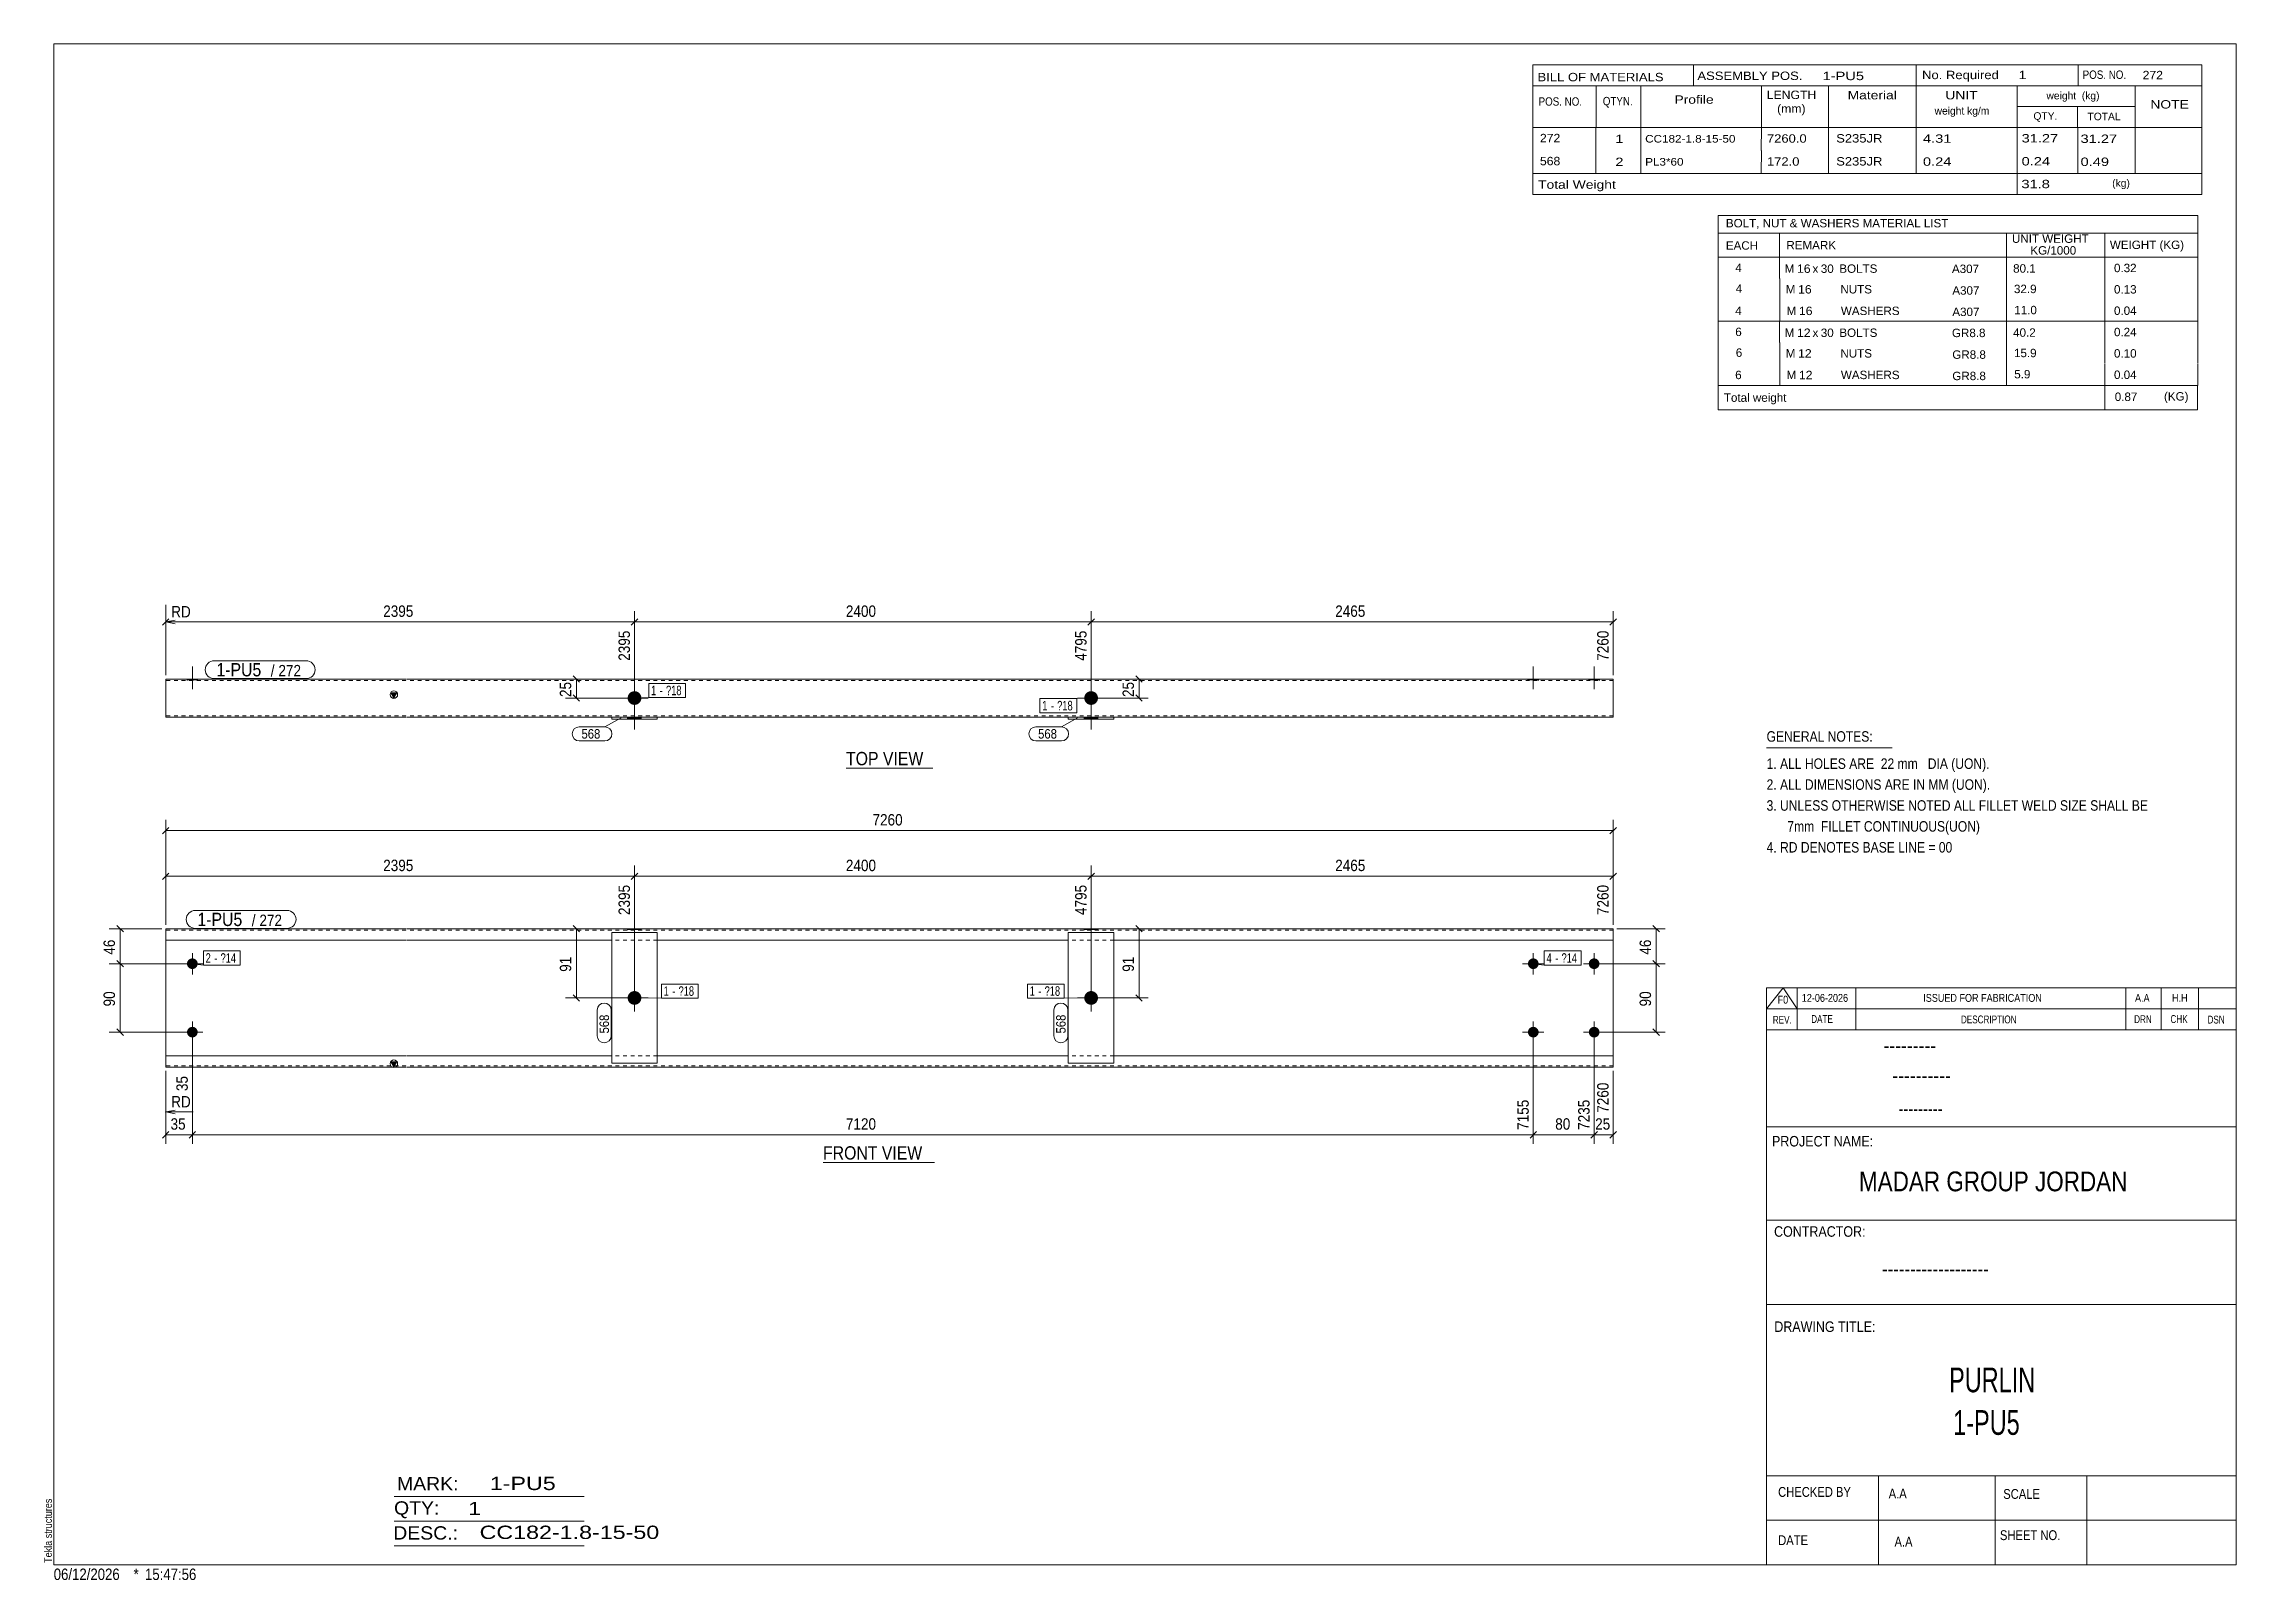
# Model space of a CAD drawing. Header units: millimetres. Extents: x 2 to 579, y 1 to 405.
import ezdxf

# ---------------------------------------------------------------- set-up
doc = ezdxf.new("R2010")
doc.units = ezdxf.units.MM
doc.linetypes.add('XKITLINE00', pattern=[0])
doc.linetypes.add('XKITLINE01', pattern=[4, 1, -1, 1, -1])
for name, color, linetype, lineweight in [('Bolt', 3, 'Continuous', 0), ('BoltMark', 7, 'Continuous', 0), ('Dimensions', 7, 'Continuous', 0), ('DrawingSheet', 5, 'Continuous', 0), ('OtherObjectType', 7, 'Continuous', 0), ('Part', 2, 'Continuous', 0), ('PartMark', 7, 'Continuous', 0)]:
    doc.layers.add(name, color=color, linetype=linetype, lineweight=lineweight)
doc.styles.add('@ARIAL_UNICODE_MS_BOLD', font='ARIAL.TTF')
doc.styles.add('ARIAL', font='ARIAL.TTF')
doc.styles.add('ARIAL_NARROW', font='ARIALN.TTF')
doc.styles.add('COMIC_SANS_MS_BOLD', font='COMICBD.TTF')
doc.styles.add('SWIS721_EX_BT', font='ARIAL.TTF')
doc.styles.add('SWISSE', font='ARIAL.TTF')

# ---------------------------------------------------------------- blocks, each defined once
blk = doc.blocks.new('*A1')
at = {"layer": 'Bolt'}
blk.add_hatch(color=3, dxfattribs=at).paths.add_polyline_path([(155.94, 171.92), (155.94, 172.28), (159.54, 172.28), (159.54, 171.92)], flags=17)
at = {"layer": 'Bolt', "color": 3, "linetype": 'XKITLINE00', "lineweight": 0}
for p, q in [((157.74, 175.1), (157.74, 169.1)), ((155.94, 172.28), (155.94, 171.92)), ((159.54, 172.28), (159.54, 171.92))]:
    blk.add_line(p, q, dxfattribs=at)
blk = doc.blocks.new('*A2')
at = {"layer": 'Bolt'}
blk.add_hatch(color=3, dxfattribs=at).paths.add_polyline_path([(276.04, 171.92), (276.04, 172.28), (279.64, 172.28), (279.64, 171.92)], flags=17)
at = {"layer": 'Bolt', "color": 3, "linetype": 'XKITLINE00', "lineweight": 0}
for p, q in [((277.84, 175.1), (277.84, 169.1)), ((276.04, 172.28), (276.04, 171.92)), ((279.64, 172.28), (279.64, 171.92))]:
    blk.add_line(p, q, dxfattribs=at)
blk = doc.blocks.new('*A3')
at = {"layer": 'Bolt'}
for points in [[(41.48, 164.48), (41.52, 164.48), (41.55, 164.47), (41.59, 164.47), (41.62, 164.47), (41.66, 164.46), (41.69, 164.46), (41.72, 164.45), (41.76, 164.44), (41.79, 164.44), (41.82, 164.43), (41.86, 164.42), (41.89, 164.41), (41.92, 164.4), (41.95, 164.38), (41.99, 164.37), (42.02, 164.36), (42.05, 164.34), (42.08, 164.33), (42.11, 164.31), (42.14, 164.3), (42.17, 164.28), (42.2, 164.26), (42.23, 164.24), (42.26, 164.22), (42.28, 164.2), (42.31, 164.18), (42.34, 164.16), (42.36, 164.14), (42.39, 164.12), (42.42, 164.09), (42.44, 164.07), (42.46, 164.04), (42.49, 164.02), (42.51, 163.99), (42.53, 163.97), (42.55, 163.94), (42.57, 163.91), (42.59, 163.88), (42.61, 163.86), (42.63, 163.83), (42.65, 163.8), (42.67, 163.77), (42.68, 163.74), (42.7, 163.71), (42.72, 163.68), (42.73, 163.65), (42.74, 163.61), (42.76, 163.58), (42.77, 163.55), (42.78, 163.52), (42.79, 163.48), (42.8, 163.45), (42.81, 163.42), (42.82, 163.39), (42.82, 163.35), (42.83, 163.32), (42.83, 163.28), (42.84, 163.25), (42.84, 163.22), (42.85, 163.18), (42.85, 163.15), (42.85, 163.11), (42.85, 163.08), (42.85, 163.04), (42.85, 163.01), (42.85, 162.98), (42.84, 162.94), (42.84, 162.91), (42.83, 162.87), (42.83, 162.84), (42.82, 162.81), (42.82, 162.77), (42.81, 162.74), (42.8, 162.71), (42.79, 162.67), (42.78, 162.64), (42.77, 162.61), (42.76, 162.57), (42.74, 162.54), (42.73, 162.51), (42.72, 162.48), (42.7, 162.45), (42.68, 162.42), (42.67, 162.39), (42.65, 162.36), (42.63, 162.33), (42.61, 162.3), (42.59, 162.27), (42.57, 162.24), (42.55, 162.22), (42.53, 162.19), (42.51, 162.16), (42.49, 162.14), (42.46, 162.11), (42.44, 162.09), (42.42, 162.06), (42.39, 162.04), (42.36, 162.02), (42.34, 162), (42.31, 161.97), (42.28, 161.95), (42.26, 161.93), (42.23, 161.91), (42.2, 161.9), (42.17, 161.88), (42.14, 161.86), (42.11, 161.84), (42.08, 161.83), (42.05, 161.81), (42.02, 161.8), (41.99, 161.79), (41.95, 161.77), (41.92, 161.76), (41.89, 161.75), (41.86, 161.74), (41.82, 161.73), (41.79, 161.72), (41.76, 161.71), (41.72, 161.71), (41.69, 161.7), (41.66, 161.69), (41.62, 161.69), (41.59, 161.69), (41.55, 161.68), (41.52, 161.68), (41.48, 161.68), (41.45, 161.68), (41.42, 161.68), (41.38, 161.68), (41.35, 161.68), (41.31, 161.69), (41.28, 161.69), (41.24, 161.69), (41.21, 161.7), (41.18, 161.71), (41.14, 161.71), (41.11, 161.72), (41.08, 161.73), (41.04, 161.74), (41.01, 161.75), (40.98, 161.76), (40.95, 161.77), (40.91, 161.79), (40.88, 161.8), (40.85, 161.81), (40.82, 161.83), (40.79, 161.84), (40.76, 161.86), (40.73, 161.88), (40.7, 161.9), (40.67, 161.91), (40.64, 161.93), (40.62, 161.95), (40.59, 161.97), (40.56, 162), (40.54, 162.02), (40.51, 162.04), (40.48, 162.06), (40.46, 162.09), (40.44, 162.11), (40.41, 162.14), (40.39, 162.16), (40.37, 162.19), (40.35, 162.22), (40.33, 162.24), (40.31, 162.27), (40.29, 162.3), (40.27, 162.33), (40.25, 162.36), (40.23, 162.39), (40.22, 162.42), (40.2, 162.45), (40.18, 162.48), (40.17, 162.51), (40.16, 162.54), (40.14, 162.57), (40.13, 162.61), (40.12, 162.64), (40.11, 162.67), (40.1, 162.71), (40.09, 162.74), (40.08, 162.77), (40.08, 162.81), (40.07, 162.84), (40.07, 162.87), (40.06, 162.91), (40.06, 162.94), (40.05, 162.98), (40.05, 163.01), (40.05, 163.04), (40.05, 163.08), (40.05, 163.11), (40.05, 163.15), (40.05, 163.18), (40.06, 163.22), (40.06, 163.25), (40.07, 163.28), (40.07, 163.32), (40.08, 163.35), (40.08, 163.39), (40.09, 163.42), (40.1, 163.45), (40.11, 163.48), (40.12, 163.52), (40.13, 163.55), (40.14, 163.58), (40.16, 163.61), (40.17, 163.65), (40.18, 163.68), (40.2, 163.71), (40.22, 163.74), (40.23, 163.77), (40.25, 163.8), (40.27, 163.83), (40.29, 163.86), (40.31, 163.88), (40.33, 163.91), (40.35, 163.94), (40.37, 163.97), (40.39, 163.99), (40.41, 164.02), (40.44, 164.04), (40.46, 164.07), (40.48, 164.09), (40.51, 164.12), (40.54, 164.14), (40.56, 164.16), (40.59, 164.18), (40.62, 164.2), (40.64, 164.22), (40.67, 164.24), (40.7, 164.26), (40.73, 164.28), (40.76, 164.3), (40.79, 164.31), (40.82, 164.33), (40.85, 164.34), (40.88, 164.36), (40.91, 164.37), (40.95, 164.38), (40.98, 164.4), (41.01, 164.41), (41.04, 164.42), (41.08, 164.43), (41.11, 164.44), (41.14, 164.44), (41.18, 164.45), (41.21, 164.46), (41.24, 164.46), (41.28, 164.47), (41.31, 164.47), (41.35, 164.47), (41.38, 164.48), (41.42, 164.48), (41.45, 164.48)], [(41.48, 146.48), (41.52, 146.48), (41.55, 146.47), (41.59, 146.47), (41.62, 146.47), (41.66, 146.46), (41.69, 146.46), (41.72, 146.45), (41.76, 146.44), (41.79, 146.44), (41.82, 146.43), (41.86, 146.42), (41.89, 146.41), (41.92, 146.4), (41.95, 146.38), (41.99, 146.37), (42.02, 146.36), (42.05, 146.34), (42.08, 146.33), (42.11, 146.31), (42.14, 146.3), (42.17, 146.28), (42.2, 146.26), (42.23, 146.24), (42.26, 146.22), (42.28, 146.2), (42.31, 146.18), (42.34, 146.16), (42.36, 146.14), (42.39, 146.12), (42.42, 146.09), (42.44, 146.07), (42.46, 146.04), (42.49, 146.02), (42.51, 145.99), (42.53, 145.97), (42.55, 145.94), (42.57, 145.91), (42.59, 145.88), (42.61, 145.86), (42.63, 145.83), (42.65, 145.8), (42.67, 145.77), (42.68, 145.74), (42.7, 145.71), (42.72, 145.68), (42.73, 145.65), (42.74, 145.61), (42.76, 145.58), (42.77, 145.55), (42.78, 145.52), (42.79, 145.48), (42.8, 145.45), (42.81, 145.42), (42.82, 145.39), (42.82, 145.35), (42.83, 145.32), (42.83, 145.28), (42.84, 145.25), (42.84, 145.22), (42.85, 145.18), (42.85, 145.15), (42.85, 145.11), (42.85, 145.08), (42.85, 145.04), (42.85, 145.01), (42.85, 144.98), (42.84, 144.94), (42.84, 144.91), (42.83, 144.87), (42.83, 144.84), (42.82, 144.81), (42.82, 144.77), (42.81, 144.74), (42.8, 144.71), (42.79, 144.67), (42.78, 144.64), (42.77, 144.61), (42.76, 144.57), (42.74, 144.54), (42.73, 144.51), (42.72, 144.48), (42.7, 144.45), (42.68, 144.42), (42.67, 144.39), (42.65, 144.36), (42.63, 144.33), (42.61, 144.3), (42.59, 144.27), (42.57, 144.24), (42.55, 144.22), (42.53, 144.19), (42.51, 144.16), (42.49, 144.14), (42.46, 144.11), (42.44, 144.09), (42.42, 144.06), (42.39, 144.04), (42.36, 144.02), (42.34, 144), (42.31, 143.97), (42.28, 143.95), (42.26, 143.93), (42.23, 143.91), (42.2, 143.9), (42.17, 143.88), (42.14, 143.86), (42.11, 143.84), (42.08, 143.83), (42.05, 143.81), (42.02, 143.8), (41.99, 143.79), (41.95, 143.77), (41.92, 143.76), (41.89, 143.75), (41.86, 143.74), (41.82, 143.73), (41.79, 143.72), (41.76, 143.71), (41.72, 143.71), (41.69, 143.7), (41.66, 143.69), (41.62, 143.69), (41.59, 143.69), (41.55, 143.68), (41.52, 143.68), (41.48, 143.68), (41.45, 143.68), (41.42, 143.68), (41.38, 143.68), (41.35, 143.68), (41.31, 143.69), (41.28, 143.69), (41.24, 143.69), (41.21, 143.7), (41.18, 143.71), (41.14, 143.71), (41.11, 143.72), (41.08, 143.73), (41.04, 143.74), (41.01, 143.75), (40.98, 143.76), (40.95, 143.77), (40.91, 143.79), (40.88, 143.8), (40.85, 143.81), (40.82, 143.83), (40.79, 143.84), (40.76, 143.86), (40.73, 143.88), (40.7, 143.9), (40.67, 143.91), (40.64, 143.93), (40.62, 143.95), (40.59, 143.97), (40.56, 144), (40.54, 144.02), (40.51, 144.04), (40.48, 144.06), (40.46, 144.09), (40.44, 144.11), (40.41, 144.14), (40.39, 144.16), (40.37, 144.19), (40.35, 144.22), (40.33, 144.24), (40.31, 144.27), (40.29, 144.3), (40.27, 144.33), (40.25, 144.36), (40.23, 144.39), (40.22, 144.42), (40.2, 144.45), (40.18, 144.48), (40.17, 144.51), (40.16, 144.54), (40.14, 144.57), (40.13, 144.61), (40.12, 144.64), (40.11, 144.67), (40.1, 144.71), (40.09, 144.74), (40.08, 144.77), (40.08, 144.81), (40.07, 144.84), (40.07, 144.87), (40.06, 144.91), (40.06, 144.94), (40.05, 144.98), (40.05, 145.01), (40.05, 145.04), (40.05, 145.08), (40.05, 145.11), (40.05, 145.15), (40.05, 145.18), (40.06, 145.22), (40.06, 145.25), (40.07, 145.28), (40.07, 145.32), (40.08, 145.35), (40.08, 145.39), (40.09, 145.42), (40.1, 145.45), (40.11, 145.48), (40.12, 145.52), (40.13, 145.55), (40.14, 145.58), (40.16, 145.61), (40.17, 145.65), (40.18, 145.68), (40.2, 145.71), (40.22, 145.74), (40.23, 145.77), (40.25, 145.8), (40.27, 145.83), (40.29, 145.86), (40.31, 145.88), (40.33, 145.91), (40.35, 145.94), (40.37, 145.97), (40.39, 145.99), (40.41, 146.02), (40.44, 146.04), (40.46, 146.07), (40.48, 146.09), (40.51, 146.12), (40.54, 146.14), (40.56, 146.16), (40.59, 146.18), (40.62, 146.2), (40.64, 146.22), (40.67, 146.24), (40.7, 146.26), (40.73, 146.28), (40.76, 146.3), (40.79, 146.31), (40.82, 146.33), (40.85, 146.34), (40.88, 146.36), (40.91, 146.37), (40.95, 146.38), (40.98, 146.4), (41.01, 146.41), (41.04, 146.42), (41.08, 146.43), (41.11, 146.44), (41.14, 146.44), (41.18, 146.45), (41.21, 146.46), (41.24, 146.46), (41.28, 146.47), (41.31, 146.47), (41.35, 146.47), (41.38, 146.48), (41.42, 146.48), (41.45, 146.48)]]:
    blk.add_hatch(color=3, dxfattribs=at).paths.add_polyline_path(points, flags=17)
at = {"layer": 'Bolt', "color": 3, "linetype": 'XKITLINE00', "lineweight": 0}
for p, q in [((44.25, 163.08), (38.65, 163.08)), ((41.45, 160.28), (41.45, 165.88)), ((44.25, 145.08), (38.65, 145.08)), ((41.45, 142.28), (41.45, 147.88))]:
    blk.add_line(p, q, dxfattribs=at)
blk = doc.blocks.new('*A4')
at = {"layer": 'Bolt'}
for points in [[(394.17, 164.48), (394.21, 164.48), (394.24, 164.47), (394.28, 164.47), (394.31, 164.47), (394.34, 164.46), (394.38, 164.46), (394.41, 164.45), (394.44, 164.44), (394.48, 164.44), (394.51, 164.43), (394.54, 164.42), (394.58, 164.41), (394.61, 164.4), (394.64, 164.38), (394.67, 164.37), (394.71, 164.36), (394.74, 164.34), (394.77, 164.33), (394.8, 164.31), (394.83, 164.3), (394.86, 164.28), (394.89, 164.26), (394.92, 164.24), (394.94, 164.22), (394.97, 164.2), (395, 164.18), (395.03, 164.16), (395.05, 164.14), (395.08, 164.12), (395.1, 164.09), (395.13, 164.07), (395.15, 164.04), (395.18, 164.02), (395.2, 163.99), (395.22, 163.97), (395.24, 163.94), (395.26, 163.91), (395.28, 163.88), (395.3, 163.86), (395.32, 163.83), (395.34, 163.8), (395.36, 163.77), (395.37, 163.74), (395.39, 163.71), (395.4, 163.68), (395.42, 163.65), (395.43, 163.61), (395.44, 163.58), (395.46, 163.55), (395.47, 163.52), (395.48, 163.48), (395.49, 163.45), (395.5, 163.42), (395.5, 163.39), (395.51, 163.35), (395.52, 163.32), (395.52, 163.28), (395.53, 163.25), (395.53, 163.22), (395.53, 163.18), (395.54, 163.15), (395.54, 163.11), (395.54, 163.08), (395.54, 163.04), (395.54, 163.01), (395.53, 162.98), (395.53, 162.94), (395.53, 162.91), (395.52, 162.87), (395.52, 162.84), (395.51, 162.81), (395.5, 162.77), (395.5, 162.74), (395.49, 162.71), (395.48, 162.67), (395.47, 162.64), (395.46, 162.61), (395.44, 162.57), (395.43, 162.54), (395.42, 162.51), (395.4, 162.48), (395.39, 162.45), (395.37, 162.42), (395.36, 162.39), (395.34, 162.36), (395.32, 162.33), (395.3, 162.3), (395.28, 162.27), (395.26, 162.24), (395.24, 162.22), (395.22, 162.19), (395.2, 162.16), (395.18, 162.14), (395.15, 162.11), (395.13, 162.09), (395.1, 162.06), (395.08, 162.04), (395.05, 162.02), (395.03, 162), (395, 161.97), (394.97, 161.95), (394.94, 161.93), (394.92, 161.91), (394.89, 161.9), (394.86, 161.88), (394.83, 161.86), (394.8, 161.84), (394.77, 161.83), (394.74, 161.81), (394.71, 161.8), (394.67, 161.79), (394.64, 161.77), (394.61, 161.76), (394.58, 161.75), (394.54, 161.74), (394.51, 161.73), (394.48, 161.72), (394.44, 161.71), (394.41, 161.71), (394.38, 161.7), (394.34, 161.69), (394.31, 161.69), (394.28, 161.69), (394.24, 161.68), (394.21, 161.68), (394.17, 161.68), (394.14, 161.68), (394.1, 161.68), (394.07, 161.68), (394.03, 161.68), (394, 161.69), (393.97, 161.69), (393.93, 161.69), (393.9, 161.7), (393.86, 161.71), (393.83, 161.71), (393.8, 161.72), (393.76, 161.73), (393.73, 161.74), (393.7, 161.75), (393.67, 161.76), (393.63, 161.77), (393.6, 161.79), (393.57, 161.8), (393.54, 161.81), (393.51, 161.83), (393.48, 161.84), (393.45, 161.86), (393.42, 161.88), (393.39, 161.9), (393.36, 161.91), (393.33, 161.93), (393.3, 161.95), (393.28, 161.97), (393.25, 162), (393.22, 162.02), (393.2, 162.04), (393.17, 162.06), (393.15, 162.09), (393.12, 162.11), (393.1, 162.14), (393.08, 162.16), (393.06, 162.19), (393.03, 162.22), (393.01, 162.24), (392.99, 162.27), (392.97, 162.3), (392.96, 162.33), (392.94, 162.36), (392.92, 162.39), (392.9, 162.42), (392.89, 162.45), (392.87, 162.48), (392.86, 162.51), (392.84, 162.54), (392.83, 162.57), (392.82, 162.61), (392.81, 162.64), (392.8, 162.67), (392.79, 162.71), (392.78, 162.74), (392.77, 162.77), (392.76, 162.81), (392.76, 162.84), (392.75, 162.87), (392.75, 162.91), (392.74, 162.94), (392.74, 162.98), (392.74, 163.01), (392.74, 163.04), (392.74, 163.08), (392.74, 163.11), (392.74, 163.15), (392.74, 163.18), (392.74, 163.22), (392.75, 163.25), (392.75, 163.28), (392.76, 163.32), (392.76, 163.35), (392.77, 163.39), (392.78, 163.42), (392.79, 163.45), (392.8, 163.48), (392.81, 163.52), (392.82, 163.55), (392.83, 163.58), (392.84, 163.61), (392.86, 163.65), (392.87, 163.68), (392.89, 163.71), (392.9, 163.74), (392.92, 163.77), (392.94, 163.8), (392.96, 163.83), (392.97, 163.86), (392.99, 163.88), (393.01, 163.91), (393.03, 163.94), (393.06, 163.97), (393.08, 163.99), (393.1, 164.02), (393.12, 164.04), (393.15, 164.07), (393.17, 164.09), (393.2, 164.12), (393.22, 164.14), (393.25, 164.16), (393.28, 164.18), (393.3, 164.2), (393.33, 164.22), (393.36, 164.24), (393.39, 164.26), (393.42, 164.28), (393.45, 164.3), (393.48, 164.31), (393.51, 164.33), (393.54, 164.34), (393.57, 164.36), (393.6, 164.37), (393.63, 164.38), (393.67, 164.4), (393.7, 164.41), (393.73, 164.42), (393.76, 164.43), (393.8, 164.44), (393.83, 164.44), (393.86, 164.45), (393.9, 164.46), (393.93, 164.46), (393.97, 164.47), (394, 164.47), (394.03, 164.47), (394.07, 164.48), (394.1, 164.48), (394.14, 164.48)], [(394.17, 146.48), (394.21, 146.48), (394.24, 146.47), (394.28, 146.47), (394.31, 146.47), (394.34, 146.46), (394.38, 146.46), (394.41, 146.45), (394.44, 146.44), (394.48, 146.44), (394.51, 146.43), (394.54, 146.42), (394.58, 146.41), (394.61, 146.4), (394.64, 146.38), (394.67, 146.37), (394.71, 146.36), (394.74, 146.34), (394.77, 146.33), (394.8, 146.31), (394.83, 146.3), (394.86, 146.28), (394.89, 146.26), (394.92, 146.24), (394.94, 146.22), (394.97, 146.2), (395, 146.18), (395.03, 146.16), (395.05, 146.14), (395.08, 146.12), (395.1, 146.09), (395.13, 146.07), (395.15, 146.04), (395.18, 146.02), (395.2, 145.99), (395.22, 145.97), (395.24, 145.94), (395.26, 145.91), (395.28, 145.88), (395.3, 145.86), (395.32, 145.83), (395.34, 145.8), (395.36, 145.77), (395.37, 145.74), (395.39, 145.71), (395.4, 145.68), (395.42, 145.65), (395.43, 145.61), (395.44, 145.58), (395.46, 145.55), (395.47, 145.52), (395.48, 145.48), (395.49, 145.45), (395.5, 145.42), (395.5, 145.39), (395.51, 145.35), (395.52, 145.32), (395.52, 145.28), (395.53, 145.25), (395.53, 145.22), (395.53, 145.18), (395.54, 145.15), (395.54, 145.11), (395.54, 145.08), (395.54, 145.04), (395.54, 145.01), (395.53, 144.98), (395.53, 144.94), (395.53, 144.91), (395.52, 144.87), (395.52, 144.84), (395.51, 144.81), (395.5, 144.77), (395.5, 144.74), (395.49, 144.71), (395.48, 144.67), (395.47, 144.64), (395.46, 144.61), (395.44, 144.57), (395.43, 144.54), (395.42, 144.51), (395.4, 144.48), (395.39, 144.45), (395.37, 144.42), (395.36, 144.39), (395.34, 144.36), (395.32, 144.33), (395.3, 144.3), (395.28, 144.27), (395.26, 144.24), (395.24, 144.22), (395.22, 144.19), (395.2, 144.16), (395.18, 144.14), (395.15, 144.11), (395.13, 144.09), (395.1, 144.06), (395.08, 144.04), (395.05, 144.02), (395.03, 144), (395, 143.97), (394.97, 143.95), (394.94, 143.93), (394.92, 143.91), (394.89, 143.9), (394.86, 143.88), (394.83, 143.86), (394.8, 143.84), (394.77, 143.83), (394.74, 143.81), (394.71, 143.8), (394.67, 143.79), (394.64, 143.77), (394.61, 143.76), (394.58, 143.75), (394.54, 143.74), (394.51, 143.73), (394.48, 143.72), (394.44, 143.71), (394.41, 143.71), (394.38, 143.7), (394.34, 143.69), (394.31, 143.69), (394.28, 143.69), (394.24, 143.68), (394.21, 143.68), (394.17, 143.68), (394.14, 143.68), (394.1, 143.68), (394.07, 143.68), (394.03, 143.68), (394, 143.69), (393.97, 143.69), (393.93, 143.69), (393.9, 143.7), (393.86, 143.71), (393.83, 143.71), (393.8, 143.72), (393.76, 143.73), (393.73, 143.74), (393.7, 143.75), (393.67, 143.76), (393.63, 143.77), (393.6, 143.79), (393.57, 143.8), (393.54, 143.81), (393.51, 143.83), (393.48, 143.84), (393.45, 143.86), (393.42, 143.88), (393.39, 143.9), (393.36, 143.91), (393.33, 143.93), (393.3, 143.95), (393.28, 143.97), (393.25, 144), (393.22, 144.02), (393.2, 144.04), (393.17, 144.06), (393.15, 144.09), (393.12, 144.11), (393.1, 144.14), (393.08, 144.16), (393.06, 144.19), (393.03, 144.22), (393.01, 144.24), (392.99, 144.27), (392.97, 144.3), (392.96, 144.33), (392.94, 144.36), (392.92, 144.39), (392.9, 144.42), (392.89, 144.45), (392.87, 144.48), (392.86, 144.51), (392.84, 144.54), (392.83, 144.57), (392.82, 144.61), (392.81, 144.64), (392.8, 144.67), (392.79, 144.71), (392.78, 144.74), (392.77, 144.77), (392.76, 144.81), (392.76, 144.84), (392.75, 144.87), (392.75, 144.91), (392.74, 144.94), (392.74, 144.98), (392.74, 145.01), (392.74, 145.04), (392.74, 145.08), (392.74, 145.11), (392.74, 145.15), (392.74, 145.18), (392.74, 145.22), (392.75, 145.25), (392.75, 145.28), (392.76, 145.32), (392.76, 145.35), (392.77, 145.39), (392.78, 145.42), (392.79, 145.45), (392.8, 145.48), (392.81, 145.52), (392.82, 145.55), (392.83, 145.58), (392.84, 145.61), (392.86, 145.65), (392.87, 145.68), (392.89, 145.71), (392.9, 145.74), (392.92, 145.77), (392.94, 145.8), (392.96, 145.83), (392.97, 145.86), (392.99, 145.88), (393.01, 145.91), (393.03, 145.94), (393.06, 145.97), (393.08, 145.99), (393.1, 146.02), (393.12, 146.04), (393.15, 146.07), (393.17, 146.09), (393.2, 146.12), (393.22, 146.14), (393.25, 146.16), (393.28, 146.18), (393.3, 146.2), (393.33, 146.22), (393.36, 146.24), (393.39, 146.26), (393.42, 146.28), (393.45, 146.3), (393.48, 146.31), (393.51, 146.33), (393.54, 146.34), (393.57, 146.36), (393.6, 146.37), (393.63, 146.38), (393.67, 146.4), (393.7, 146.41), (393.73, 146.42), (393.76, 146.43), (393.8, 146.44), (393.83, 146.44), (393.86, 146.45), (393.9, 146.46), (393.93, 146.46), (393.97, 146.47), (394, 146.47), (394.03, 146.47), (394.07, 146.48), (394.1, 146.48), (394.14, 146.48)]]:
    blk.add_hatch(color=3, dxfattribs=at).paths.add_polyline_path(points, flags=17)
at = {"layer": 'Bolt', "color": 3, "linetype": 'XKITLINE00', "lineweight": 0}
for p, q in [((396.94, 163.08), (391.34, 163.08)), ((394.14, 160.28), (394.14, 165.88)), ((396.94, 145.08), (391.34, 145.08)), ((394.14, 142.28), (394.14, 147.88))]:
    blk.add_line(p, q, dxfattribs=at)
blk = doc.blocks.new('*A5')
at = {"layer": 'Bolt'}
for points in [[(410.17, 164.48), (410.21, 164.48), (410.24, 164.47), (410.28, 164.47), (410.31, 164.47), (410.34, 164.46), (410.38, 164.46), (410.41, 164.45), (410.44, 164.44), (410.48, 164.44), (410.51, 164.43), (410.54, 164.42), (410.58, 164.41), (410.61, 164.4), (410.64, 164.38), (410.67, 164.37), (410.71, 164.36), (410.74, 164.34), (410.77, 164.33), (410.8, 164.31), (410.83, 164.3), (410.86, 164.28), (410.89, 164.26), (410.92, 164.24), (410.94, 164.22), (410.97, 164.2), (411, 164.18), (411.03, 164.16), (411.05, 164.14), (411.08, 164.12), (411.1, 164.09), (411.13, 164.07), (411.15, 164.04), (411.18, 164.02), (411.2, 163.99), (411.22, 163.97), (411.24, 163.94), (411.26, 163.91), (411.28, 163.88), (411.3, 163.86), (411.32, 163.83), (411.34, 163.8), (411.36, 163.77), (411.37, 163.74), (411.39, 163.71), (411.4, 163.68), (411.42, 163.65), (411.43, 163.61), (411.44, 163.58), (411.46, 163.55), (411.47, 163.52), (411.48, 163.48), (411.49, 163.45), (411.5, 163.42), (411.5, 163.39), (411.51, 163.35), (411.52, 163.32), (411.52, 163.28), (411.53, 163.25), (411.53, 163.22), (411.53, 163.18), (411.54, 163.15), (411.54, 163.11), (411.54, 163.08), (411.54, 163.04), (411.54, 163.01), (411.53, 162.98), (411.53, 162.94), (411.53, 162.91), (411.52, 162.87), (411.52, 162.84), (411.51, 162.81), (411.5, 162.77), (411.5, 162.74), (411.49, 162.71), (411.48, 162.67), (411.47, 162.64), (411.46, 162.61), (411.44, 162.57), (411.43, 162.54), (411.42, 162.51), (411.4, 162.48), (411.39, 162.45), (411.37, 162.42), (411.36, 162.39), (411.34, 162.36), (411.32, 162.33), (411.3, 162.3), (411.28, 162.27), (411.26, 162.24), (411.24, 162.22), (411.22, 162.19), (411.2, 162.16), (411.18, 162.14), (411.15, 162.11), (411.13, 162.09), (411.1, 162.06), (411.08, 162.04), (411.05, 162.02), (411.03, 162), (411, 161.97), (410.97, 161.95), (410.94, 161.93), (410.92, 161.91), (410.89, 161.9), (410.86, 161.88), (410.83, 161.86), (410.8, 161.84), (410.77, 161.83), (410.74, 161.81), (410.71, 161.8), (410.67, 161.79), (410.64, 161.77), (410.61, 161.76), (410.58, 161.75), (410.54, 161.74), (410.51, 161.73), (410.48, 161.72), (410.44, 161.71), (410.41, 161.71), (410.38, 161.7), (410.34, 161.69), (410.31, 161.69), (410.28, 161.69), (410.24, 161.68), (410.21, 161.68), (410.17, 161.68), (410.14, 161.68), (410.1, 161.68), (410.07, 161.68), (410.03, 161.68), (410, 161.69), (409.97, 161.69), (409.93, 161.69), (409.9, 161.7), (409.86, 161.71), (409.83, 161.71), (409.8, 161.72), (409.76, 161.73), (409.73, 161.74), (409.7, 161.75), (409.67, 161.76), (409.63, 161.77), (409.6, 161.79), (409.57, 161.8), (409.54, 161.81), (409.51, 161.83), (409.48, 161.84), (409.45, 161.86), (409.42, 161.88), (409.39, 161.9), (409.36, 161.91), (409.33, 161.93), (409.3, 161.95), (409.28, 161.97), (409.25, 162), (409.22, 162.02), (409.2, 162.04), (409.17, 162.06), (409.15, 162.09), (409.12, 162.11), (409.1, 162.14), (409.08, 162.16), (409.06, 162.19), (409.03, 162.22), (409.01, 162.24), (408.99, 162.27), (408.97, 162.3), (408.96, 162.33), (408.94, 162.36), (408.92, 162.39), (408.9, 162.42), (408.89, 162.45), (408.87, 162.48), (408.86, 162.51), (408.84, 162.54), (408.83, 162.57), (408.82, 162.61), (408.81, 162.64), (408.8, 162.67), (408.79, 162.71), (408.78, 162.74), (408.77, 162.77), (408.76, 162.81), (408.76, 162.84), (408.75, 162.87), (408.75, 162.91), (408.74, 162.94), (408.74, 162.98), (408.74, 163.01), (408.74, 163.04), (408.74, 163.08), (408.74, 163.11), (408.74, 163.15), (408.74, 163.18), (408.74, 163.22), (408.75, 163.25), (408.75, 163.28), (408.76, 163.32), (408.76, 163.35), (408.77, 163.39), (408.78, 163.42), (408.79, 163.45), (408.8, 163.48), (408.81, 163.52), (408.82, 163.55), (408.83, 163.58), (408.84, 163.61), (408.86, 163.65), (408.87, 163.68), (408.89, 163.71), (408.9, 163.74), (408.92, 163.77), (408.94, 163.8), (408.96, 163.83), (408.97, 163.86), (408.99, 163.88), (409.01, 163.91), (409.03, 163.94), (409.06, 163.97), (409.08, 163.99), (409.1, 164.02), (409.12, 164.04), (409.15, 164.07), (409.17, 164.09), (409.2, 164.12), (409.22, 164.14), (409.25, 164.16), (409.28, 164.18), (409.3, 164.2), (409.33, 164.22), (409.36, 164.24), (409.39, 164.26), (409.42, 164.28), (409.45, 164.3), (409.48, 164.31), (409.51, 164.33), (409.54, 164.34), (409.57, 164.36), (409.6, 164.37), (409.63, 164.38), (409.67, 164.4), (409.7, 164.41), (409.73, 164.42), (409.76, 164.43), (409.8, 164.44), (409.83, 164.44), (409.86, 164.45), (409.9, 164.46), (409.93, 164.46), (409.97, 164.47), (410, 164.47), (410.03, 164.47), (410.07, 164.48), (410.1, 164.48), (410.14, 164.48)], [(410.17, 146.48), (410.21, 146.48), (410.24, 146.47), (410.28, 146.47), (410.31, 146.47), (410.34, 146.46), (410.38, 146.46), (410.41, 146.45), (410.44, 146.44), (410.48, 146.44), (410.51, 146.43), (410.54, 146.42), (410.58, 146.41), (410.61, 146.4), (410.64, 146.38), (410.67, 146.37), (410.71, 146.36), (410.74, 146.34), (410.77, 146.33), (410.8, 146.31), (410.83, 146.3), (410.86, 146.28), (410.89, 146.26), (410.92, 146.24), (410.94, 146.22), (410.97, 146.2), (411, 146.18), (411.03, 146.16), (411.05, 146.14), (411.08, 146.12), (411.1, 146.09), (411.13, 146.07), (411.15, 146.04), (411.18, 146.02), (411.2, 145.99), (411.22, 145.97), (411.24, 145.94), (411.26, 145.91), (411.28, 145.88), (411.3, 145.86), (411.32, 145.83), (411.34, 145.8), (411.36, 145.77), (411.37, 145.74), (411.39, 145.71), (411.4, 145.68), (411.42, 145.65), (411.43, 145.61), (411.44, 145.58), (411.46, 145.55), (411.47, 145.52), (411.48, 145.48), (411.49, 145.45), (411.5, 145.42), (411.5, 145.39), (411.51, 145.35), (411.52, 145.32), (411.52, 145.28), (411.53, 145.25), (411.53, 145.22), (411.53, 145.18), (411.54, 145.15), (411.54, 145.11), (411.54, 145.08), (411.54, 145.04), (411.54, 145.01), (411.53, 144.98), (411.53, 144.94), (411.53, 144.91), (411.52, 144.87), (411.52, 144.84), (411.51, 144.81), (411.5, 144.77), (411.5, 144.74), (411.49, 144.71), (411.48, 144.67), (411.47, 144.64), (411.46, 144.61), (411.44, 144.57), (411.43, 144.54), (411.42, 144.51), (411.4, 144.48), (411.39, 144.45), (411.37, 144.42), (411.36, 144.39), (411.34, 144.36), (411.32, 144.33), (411.3, 144.3), (411.28, 144.27), (411.26, 144.24), (411.24, 144.22), (411.22, 144.19), (411.2, 144.16), (411.18, 144.14), (411.15, 144.11), (411.13, 144.09), (411.1, 144.06), (411.08, 144.04), (411.05, 144.02), (411.03, 144), (411, 143.97), (410.97, 143.95), (410.94, 143.93), (410.92, 143.91), (410.89, 143.9), (410.86, 143.88), (410.83, 143.86), (410.8, 143.84), (410.77, 143.83), (410.74, 143.81), (410.71, 143.8), (410.67, 143.79), (410.64, 143.77), (410.61, 143.76), (410.58, 143.75), (410.54, 143.74), (410.51, 143.73), (410.48, 143.72), (410.44, 143.71), (410.41, 143.71), (410.38, 143.7), (410.34, 143.69), (410.31, 143.69), (410.28, 143.69), (410.24, 143.68), (410.21, 143.68), (410.17, 143.68), (410.14, 143.68), (410.1, 143.68), (410.07, 143.68), (410.03, 143.68), (410, 143.69), (409.97, 143.69), (409.93, 143.69), (409.9, 143.7), (409.86, 143.71), (409.83, 143.71), (409.8, 143.72), (409.76, 143.73), (409.73, 143.74), (409.7, 143.75), (409.67, 143.76), (409.63, 143.77), (409.6, 143.79), (409.57, 143.8), (409.54, 143.81), (409.51, 143.83), (409.48, 143.84), (409.45, 143.86), (409.42, 143.88), (409.39, 143.9), (409.36, 143.91), (409.33, 143.93), (409.3, 143.95), (409.28, 143.97), (409.25, 144), (409.22, 144.02), (409.2, 144.04), (409.17, 144.06), (409.15, 144.09), (409.12, 144.11), (409.1, 144.14), (409.08, 144.16), (409.06, 144.19), (409.03, 144.22), (409.01, 144.24), (408.99, 144.27), (408.97, 144.3), (408.96, 144.33), (408.94, 144.36), (408.92, 144.39), (408.9, 144.42), (408.89, 144.45), (408.87, 144.48), (408.86, 144.51), (408.84, 144.54), (408.83, 144.57), (408.82, 144.61), (408.81, 144.64), (408.8, 144.67), (408.79, 144.71), (408.78, 144.74), (408.77, 144.77), (408.76, 144.81), (408.76, 144.84), (408.75, 144.87), (408.75, 144.91), (408.74, 144.94), (408.74, 144.98), (408.74, 145.01), (408.74, 145.04), (408.74, 145.08), (408.74, 145.11), (408.74, 145.15), (408.74, 145.18), (408.74, 145.22), (408.75, 145.25), (408.75, 145.28), (408.76, 145.32), (408.76, 145.35), (408.77, 145.39), (408.78, 145.42), (408.79, 145.45), (408.8, 145.48), (408.81, 145.52), (408.82, 145.55), (408.83, 145.58), (408.84, 145.61), (408.86, 145.65), (408.87, 145.68), (408.89, 145.71), (408.9, 145.74), (408.92, 145.77), (408.94, 145.8), (408.96, 145.83), (408.97, 145.86), (408.99, 145.88), (409.01, 145.91), (409.03, 145.94), (409.06, 145.97), (409.08, 145.99), (409.1, 146.02), (409.12, 146.04), (409.15, 146.07), (409.17, 146.09), (409.2, 146.12), (409.22, 146.14), (409.25, 146.16), (409.28, 146.18), (409.3, 146.2), (409.33, 146.22), (409.36, 146.24), (409.39, 146.26), (409.42, 146.28), (409.45, 146.3), (409.48, 146.31), (409.51, 146.33), (409.54, 146.34), (409.57, 146.36), (409.6, 146.37), (409.63, 146.38), (409.67, 146.4), (409.7, 146.41), (409.73, 146.42), (409.76, 146.43), (409.8, 146.44), (409.83, 146.44), (409.86, 146.45), (409.9, 146.46), (409.93, 146.46), (409.97, 146.47), (410, 146.47), (410.03, 146.47), (410.07, 146.48), (410.1, 146.48), (410.14, 146.48)]]:
    blk.add_hatch(color=3, dxfattribs=at).paths.add_polyline_path(points, flags=17)
at = {"layer": 'Bolt', "color": 3, "linetype": 'XKITLINE00', "lineweight": 0}
for p, q in [((412.94, 163.08), (407.34, 163.08)), ((410.14, 160.28), (410.14, 165.88)), ((412.94, 145.08), (407.34, 145.08)), ((410.14, 142.28), (410.14, 147.88))]:
    blk.add_line(p, q, dxfattribs=at)
blk = doc.blocks.new('*A6')
at = {"layer": 'Bolt'}
blk.add_hatch(color=3, dxfattribs=at).paths.add_polyline_path([(279.64, 154.03), (279.64, 153.99), (279.64, 153.95), (279.64, 153.9), (279.63, 153.86), (279.62, 153.81), (279.62, 153.77), (279.61, 153.73), (279.6, 153.68), (279.59, 153.64), (279.58, 153.6), (279.57, 153.56), (279.55, 153.51), (279.54, 153.47), (279.52, 153.43), (279.51, 153.39), (279.49, 153.35), (279.47, 153.31), (279.45, 153.27), (279.43, 153.23), (279.41, 153.19), (279.39, 153.15), (279.36, 153.12), (279.34, 153.08), (279.32, 153.04), (279.29, 153.01), (279.26, 152.97), (279.24, 152.94), (279.21, 152.9), (279.18, 152.87), (279.15, 152.84), (279.12, 152.81), (279.09, 152.77), (279.05, 152.74), (279.02, 152.72), (278.99, 152.69), (278.95, 152.66), (278.92, 152.63), (278.88, 152.61), (278.84, 152.58), (278.81, 152.56), (278.77, 152.53), (278.73, 152.51), (278.69, 152.49), (278.65, 152.47), (278.61, 152.45), (278.57, 152.43), (278.53, 152.42), (278.49, 152.4), (278.45, 152.38), (278.41, 152.37), (278.37, 152.36), (278.32, 152.34), (278.28, 152.33), (278.24, 152.32), (278.2, 152.31), (278.15, 152.31), (278.11, 152.3), (278.06, 152.29), (278.02, 152.29), (277.98, 152.28), (277.93, 152.28), (277.89, 152.28), (277.84, 152.28), (277.8, 152.28), (277.76, 152.28), (277.71, 152.28), (277.67, 152.29), (277.62, 152.29), (277.58, 152.3), (277.54, 152.31), (277.49, 152.31), (277.45, 152.32), (277.41, 152.33), (277.36, 152.34), (277.32, 152.36), (277.28, 152.37), (277.24, 152.38), (277.2, 152.4), (277.16, 152.42), (277.11, 152.43), (277.07, 152.45), (277.03, 152.47), (277, 152.49), (276.96, 152.51), (276.92, 152.53), (276.88, 152.56), (276.84, 152.58), (276.81, 152.61), (276.77, 152.63), (276.74, 152.66), (276.7, 152.69), (276.67, 152.72), (276.64, 152.74), (276.6, 152.77), (276.57, 152.81), (276.54, 152.84), (276.51, 152.87), (276.48, 152.9), (276.45, 152.94), (276.42, 152.97), (276.4, 153.01), (276.37, 153.04), (276.35, 153.08), (276.32, 153.12), (276.3, 153.15), (276.28, 153.19), (276.26, 153.23), (276.24, 153.27), (276.22, 153.31), (276.2, 153.35), (276.18, 153.39), (276.16, 153.43), (276.15, 153.47), (276.13, 153.51), (276.12, 153.56), (276.11, 153.6), (276.1, 153.64), (276.09, 153.68), (276.08, 153.73), (276.07, 153.77), (276.06, 153.81), (276.06, 153.86), (276.05, 153.9), (276.05, 153.95), (276.05, 153.99), (276.04, 154.03), (276.04, 154.08), (276.04, 154.12), (276.05, 154.17), (276.05, 154.21), (276.05, 154.26), (276.06, 154.3), (276.06, 154.34), (276.07, 154.39), (276.08, 154.43), (276.09, 154.47), (276.1, 154.52), (276.11, 154.56), (276.12, 154.6), (276.13, 154.64), (276.15, 154.69), (276.16, 154.73), (276.18, 154.77), (276.2, 154.81), (276.22, 154.85), (276.24, 154.89), (276.26, 154.93), (276.28, 154.97), (276.3, 155), (276.32, 155.04), (276.35, 155.08), (276.37, 155.12), (276.4, 155.15), (276.42, 155.19), (276.45, 155.22), (276.48, 155.25), (276.51, 155.29), (276.54, 155.32), (276.57, 155.35), (276.6, 155.38), (276.64, 155.41), (276.67, 155.44), (276.7, 155.47), (276.74, 155.5), (276.77, 155.52), (276.81, 155.55), (276.84, 155.58), (276.88, 155.6), (276.92, 155.62), (276.96, 155.64), (277, 155.67), (277.03, 155.69), (277.07, 155.71), (277.11, 155.72), (277.16, 155.74), (277.2, 155.76), (277.24, 155.77), (277.28, 155.79), (277.32, 155.8), (277.36, 155.81), (277.41, 155.82), (277.45, 155.83), (277.49, 155.84), (277.54, 155.85), (277.58, 155.86), (277.62, 155.87), (277.67, 155.87), (277.71, 155.87), (277.76, 155.88), (277.8, 155.88), (277.84, 155.88), (277.89, 155.88), (277.93, 155.88), (277.98, 155.87), (278.02, 155.87), (278.06, 155.87), (278.11, 155.86), (278.15, 155.85), (278.2, 155.84), (278.24, 155.83), (278.28, 155.82), (278.32, 155.81), (278.37, 155.8), (278.41, 155.79), (278.45, 155.77), (278.49, 155.76), (278.53, 155.74), (278.57, 155.72), (278.61, 155.71), (278.65, 155.69), (278.69, 155.67), (278.73, 155.64), (278.77, 155.62), (278.81, 155.6), (278.84, 155.58), (278.88, 155.55), (278.92, 155.52), (278.95, 155.5), (278.99, 155.47), (279.02, 155.44), (279.05, 155.41), (279.09, 155.38), (279.12, 155.35), (279.15, 155.32), (279.18, 155.29), (279.21, 155.25), (279.24, 155.22), (279.26, 155.19), (279.29, 155.15), (279.32, 155.12), (279.34, 155.08), (279.36, 155.04), (279.39, 155), (279.41, 154.97), (279.43, 154.93), (279.45, 154.89), (279.47, 154.85), (279.49, 154.81), (279.51, 154.77), (279.52, 154.73), (279.54, 154.69), (279.55, 154.64), (279.57, 154.6), (279.58, 154.56), (279.59, 154.52), (279.6, 154.47), (279.61, 154.43), (279.62, 154.39), (279.62, 154.34), (279.63, 154.3), (279.64, 154.26), (279.64, 154.21), (279.64, 154.17), (279.64, 154.12), (279.64, 154.08)], flags=17)
at = {"layer": 'Bolt', "color": 3, "linetype": 'XKITLINE00', "lineweight": 0}
for p, q in [((277.84, 157.68), (277.84, 150.48)), ((281.44, 154.08), (274.24, 154.08))]:
    blk.add_line(p, q, dxfattribs=at)
blk = doc.blocks.new('*A7')
at = {"layer": 'Bolt'}
blk.add_hatch(color=3, dxfattribs=at).paths.add_polyline_path([(159.54, 154.03), (159.54, 153.99), (159.54, 153.95), (159.54, 153.9), (159.53, 153.86), (159.52, 153.81), (159.52, 153.77), (159.51, 153.73), (159.5, 153.68), (159.49, 153.64), (159.48, 153.6), (159.47, 153.56), (159.45, 153.51), (159.44, 153.47), (159.42, 153.43), (159.41, 153.39), (159.39, 153.35), (159.37, 153.31), (159.35, 153.27), (159.33, 153.23), (159.31, 153.19), (159.29, 153.15), (159.26, 153.12), (159.24, 153.08), (159.22, 153.04), (159.19, 153.01), (159.16, 152.97), (159.14, 152.94), (159.11, 152.9), (159.08, 152.87), (159.05, 152.84), (159.02, 152.81), (158.99, 152.77), (158.95, 152.74), (158.92, 152.72), (158.89, 152.69), (158.85, 152.66), (158.82, 152.63), (158.78, 152.61), (158.74, 152.58), (158.71, 152.56), (158.67, 152.53), (158.63, 152.51), (158.59, 152.49), (158.55, 152.47), (158.51, 152.45), (158.47, 152.43), (158.43, 152.42), (158.39, 152.4), (158.35, 152.38), (158.31, 152.37), (158.27, 152.36), (158.22, 152.34), (158.18, 152.33), (158.14, 152.32), (158.1, 152.31), (158.05, 152.31), (158.01, 152.3), (157.96, 152.29), (157.92, 152.29), (157.88, 152.28), (157.83, 152.28), (157.79, 152.28), (157.74, 152.28), (157.7, 152.28), (157.66, 152.28), (157.61, 152.28), (157.57, 152.29), (157.52, 152.29), (157.48, 152.3), (157.44, 152.31), (157.39, 152.31), (157.35, 152.32), (157.31, 152.33), (157.26, 152.34), (157.22, 152.36), (157.18, 152.37), (157.14, 152.38), (157.1, 152.4), (157.06, 152.42), (157.01, 152.43), (156.97, 152.45), (156.93, 152.47), (156.9, 152.49), (156.86, 152.51), (156.82, 152.53), (156.78, 152.56), (156.74, 152.58), (156.71, 152.61), (156.67, 152.63), (156.64, 152.66), (156.6, 152.69), (156.57, 152.72), (156.54, 152.74), (156.5, 152.77), (156.47, 152.81), (156.44, 152.84), (156.41, 152.87), (156.38, 152.9), (156.35, 152.94), (156.32, 152.97), (156.3, 153.01), (156.27, 153.04), (156.25, 153.08), (156.22, 153.12), (156.2, 153.15), (156.18, 153.19), (156.16, 153.23), (156.14, 153.27), (156.12, 153.31), (156.1, 153.35), (156.08, 153.39), (156.06, 153.43), (156.05, 153.47), (156.03, 153.51), (156.02, 153.56), (156.01, 153.6), (156, 153.64), (155.99, 153.68), (155.98, 153.73), (155.97, 153.77), (155.96, 153.81), (155.96, 153.86), (155.95, 153.9), (155.95, 153.95), (155.95, 153.99), (155.94, 154.03), (155.94, 154.08), (155.94, 154.12), (155.95, 154.17), (155.95, 154.21), (155.95, 154.26), (155.96, 154.3), (155.96, 154.34), (155.97, 154.39), (155.98, 154.43), (155.99, 154.47), (156, 154.52), (156.01, 154.56), (156.02, 154.6), (156.03, 154.64), (156.05, 154.69), (156.06, 154.73), (156.08, 154.77), (156.1, 154.81), (156.12, 154.85), (156.14, 154.89), (156.16, 154.93), (156.18, 154.97), (156.2, 155), (156.22, 155.04), (156.25, 155.08), (156.27, 155.12), (156.3, 155.15), (156.32, 155.19), (156.35, 155.22), (156.38, 155.25), (156.41, 155.29), (156.44, 155.32), (156.47, 155.35), (156.5, 155.38), (156.54, 155.41), (156.57, 155.44), (156.6, 155.47), (156.64, 155.5), (156.67, 155.52), (156.71, 155.55), (156.74, 155.58), (156.78, 155.6), (156.82, 155.62), (156.86, 155.64), (156.9, 155.67), (156.93, 155.69), (156.97, 155.71), (157.01, 155.72), (157.06, 155.74), (157.1, 155.76), (157.14, 155.77), (157.18, 155.79), (157.22, 155.8), (157.26, 155.81), (157.31, 155.82), (157.35, 155.83), (157.39, 155.84), (157.44, 155.85), (157.48, 155.86), (157.52, 155.87), (157.57, 155.87), (157.61, 155.87), (157.66, 155.88), (157.7, 155.88), (157.74, 155.88), (157.79, 155.88), (157.83, 155.88), (157.88, 155.87), (157.92, 155.87), (157.96, 155.87), (158.01, 155.86), (158.05, 155.85), (158.1, 155.84), (158.14, 155.83), (158.18, 155.82), (158.22, 155.81), (158.27, 155.8), (158.31, 155.79), (158.35, 155.77), (158.39, 155.76), (158.43, 155.74), (158.47, 155.72), (158.51, 155.71), (158.55, 155.69), (158.59, 155.67), (158.63, 155.64), (158.67, 155.62), (158.71, 155.6), (158.74, 155.58), (158.78, 155.55), (158.82, 155.52), (158.85, 155.5), (158.89, 155.47), (158.92, 155.44), (158.95, 155.41), (158.99, 155.38), (159.02, 155.35), (159.05, 155.32), (159.08, 155.29), (159.11, 155.25), (159.14, 155.22), (159.16, 155.19), (159.19, 155.15), (159.22, 155.12), (159.24, 155.08), (159.26, 155.04), (159.29, 155), (159.31, 154.97), (159.33, 154.93), (159.35, 154.89), (159.37, 154.85), (159.39, 154.81), (159.41, 154.77), (159.42, 154.73), (159.44, 154.69), (159.45, 154.64), (159.47, 154.6), (159.48, 154.56), (159.49, 154.52), (159.5, 154.47), (159.51, 154.43), (159.52, 154.39), (159.52, 154.34), (159.53, 154.3), (159.54, 154.26), (159.54, 154.21), (159.54, 154.17), (159.54, 154.12), (159.54, 154.08)], flags=17)
at = {"layer": 'Bolt', "color": 3, "linetype": 'XKITLINE00', "lineweight": 0}
for p, q in [((157.74, 157.68), (157.74, 150.48)), ((161.34, 154.08), (154.14, 154.08))]:
    blk.add_line(p, q, dxfattribs=at)
blk = doc.blocks.new('*A8')
at = {"layer": 'Part'}
blk.add_hatch(color=2, dxfattribs=at).paths.add_polyline_path([(93.65, 137.28), (95.25, 137.28), (94.45, 135.88)], flags=17)
at = {"layer": 'Part', "color": 2, "linetype": 'XKITLINE00', "lineweight": 0}
for p, q in [((34.45, 135.88), (34.45, 172.28)), ((97.64, 172.28), (34.45, 172.28)), ((97.64, 169.28), (34.45, 169.28)), ((217.74, 172.28), (97.74, 172.28)), ((151.74, 169.28), (97.74, 169.28)), ((217.74, 169.28), (163.74, 169.28)), ((337.84, 172.28), (217.84, 172.28)), ((271.84, 169.28), (217.84, 169.28)), ((337.84, 169.28), (283.84, 169.28)), ((415.14, 172.28), (337.94, 172.28)), ((415.14, 169.28), (337.94, 169.28)), ((415.14, 135.88), (415.14, 172.28)), ((97.64, 138.88), (34.45, 138.88)), ((151.74, 138.88), (97.74, 138.88)), ((217.74, 138.88), (163.74, 138.88)), ((271.84, 138.88), (217.84, 138.88)), ((337.84, 138.88), (283.84, 138.88)), ((415.14, 138.88), (337.94, 138.88)), ((97.64, 135.88), (34.45, 135.88)), ((94.45, 135.88), (93.65, 137.28)), ((93.65, 137.28), (95.25, 137.28)), ((95.25, 137.28), (94.45, 135.88)), ((217.74, 135.88), (97.74, 135.88)), ((337.84, 135.88), (217.84, 135.88)), ((415.14, 135.88), (337.94, 135.88))]:
    blk.add_line(p, q, dxfattribs=at)
at = {"layer": 'Part', "color": 7, "linetype": 'XKITLINE01', "lineweight": 0}
for p, q in [((97.64, 171.92), (34.45, 171.92)), ((217.74, 171.92), (97.74, 171.92)), ((163.74, 169.28), (151.74, 169.28)), ((337.84, 171.92), (217.84, 171.92)), ((283.84, 169.28), (271.84, 169.28)), ((415.14, 171.92), (337.94, 171.92)), ((163.74, 138.88), (151.74, 138.88)), ((283.84, 138.88), (271.84, 138.88)), ((97.64, 136.24), (34.45, 136.24)), ((217.74, 136.24), (97.74, 136.24)), ((337.84, 136.24), (217.84, 136.24)), ((415.14, 136.24), (337.94, 136.24))]:
    blk.add_line(p, q, dxfattribs=at)
at = {"layer": 'Part', "color": 2, "linetype": 'XKITLINE00', "lineweight": 0}
blk.add_circle((94.45, 136.78), 1, dxfattribs=at)
blk = doc.blocks.new('*A9')
at = {"layer": 'Part', "color": 2, "linetype": 'XKITLINE00', "lineweight": 0}
for p, q in [((271.84, 136.88), (271.84, 171.28)), ((271.84, 171.28), (283.84, 171.28)), ((283.84, 171.28), (283.84, 136.88)), ((283.84, 136.88), (271.84, 136.88))]:
    blk.add_line(p, q, dxfattribs=at)
blk = doc.blocks.new('*A10')
at = {"layer": 'Part', "color": 2, "linetype": 'XKITLINE00', "lineweight": 0}
for p, q in [((151.74, 136.88), (151.74, 171.28)), ((151.74, 171.28), (163.74, 171.28)), ((163.74, 171.28), (163.74, 136.88)), ((163.74, 136.88), (151.74, 136.88))]:
    blk.add_line(p, q, dxfattribs=at)
blk = doc.blocks.new('*A11')
at = {"layer": 'Bolt'}
blk.add_hatch(color=3, dxfattribs=at).paths.add_polyline_path([(155.94, 232.99), (155.95, 233.04), (155.95, 233.08), (155.95, 233.13), (155.96, 233.17), (155.96, 233.21), (155.97, 233.26), (155.98, 233.3), (155.99, 233.34), (156, 233.39), (156.01, 233.43), (156.02, 233.47), (156.03, 233.51), (156.05, 233.56), (156.06, 233.6), (156.08, 233.64), (156.1, 233.68), (156.12, 233.72), (156.14, 233.76), (156.16, 233.8), (156.18, 233.84), (156.2, 233.88), (156.22, 233.91), (156.25, 233.95), (156.27, 233.99), (156.3, 234.02), (156.32, 234.06), (156.35, 234.09), (156.38, 234.13), (156.41, 234.16), (156.44, 234.19), (156.47, 234.22), (156.5, 234.25), (156.54, 234.28), (156.57, 234.31), (156.6, 234.34), (156.64, 234.37), (156.67, 234.4), (156.71, 234.42), (156.74, 234.45), (156.78, 234.47), (156.82, 234.49), (156.86, 234.52), (156.9, 234.54), (156.93, 234.56), (156.97, 234.58), (157.01, 234.6), (157.06, 234.61), (157.1, 234.63), (157.14, 234.64), (157.18, 234.66), (157.22, 234.67), (157.26, 234.68), (157.31, 234.7), (157.35, 234.71), (157.39, 234.72), (157.44, 234.72), (157.48, 234.73), (157.52, 234.74), (157.57, 234.74), (157.61, 234.75), (157.66, 234.75), (157.7, 234.75), (157.74, 234.75), (157.79, 234.75), (157.83, 234.75), (157.88, 234.75), (157.92, 234.74), (157.96, 234.74), (158.01, 234.73), (158.05, 234.72), (158.1, 234.72), (158.14, 234.71), (158.18, 234.7), (158.22, 234.68), (158.27, 234.67), (158.31, 234.66), (158.35, 234.64), (158.39, 234.63), (158.43, 234.61), (158.47, 234.6), (158.51, 234.58), (158.55, 234.56), (158.59, 234.54), (158.63, 234.52), (158.67, 234.49), (158.71, 234.47), (158.74, 234.45), (158.78, 234.42), (158.82, 234.4), (158.85, 234.37), (158.89, 234.34), (158.92, 234.31), (158.95, 234.28), (158.99, 234.25), (159.02, 234.22), (159.05, 234.19), (159.08, 234.16), (159.11, 234.13), (159.14, 234.09), (159.16, 234.06), (159.19, 234.02), (159.22, 233.99), (159.24, 233.95), (159.26, 233.91), (159.29, 233.88), (159.31, 233.84), (159.33, 233.8), (159.35, 233.76), (159.37, 233.72), (159.39, 233.68), (159.41, 233.64), (159.42, 233.6), (159.44, 233.56), (159.45, 233.51), (159.47, 233.47), (159.48, 233.43), (159.49, 233.39), (159.5, 233.34), (159.51, 233.3), (159.52, 233.26), (159.52, 233.21), (159.53, 233.17), (159.54, 233.13), (159.54, 233.08), (159.54, 233.04), (159.54, 232.99), (159.54, 232.95), (159.54, 232.91), (159.54, 232.86), (159.54, 232.82), (159.54, 232.77), (159.53, 232.73), (159.52, 232.69), (159.52, 232.64), (159.51, 232.6), (159.5, 232.56), (159.49, 232.51), (159.48, 232.47), (159.47, 232.43), (159.45, 232.39), (159.44, 232.34), (159.42, 232.3), (159.41, 232.26), (159.39, 232.22), (159.37, 232.18), (159.35, 232.14), (159.33, 232.1), (159.31, 232.06), (159.29, 232.02), (159.26, 231.99), (159.24, 231.95), (159.22, 231.91), (159.19, 231.88), (159.16, 231.84), (159.14, 231.81), (159.11, 231.77), (159.08, 231.74), (159.05, 231.71), (159.02, 231.68), (158.99, 231.65), (158.95, 231.62), (158.92, 231.59), (158.89, 231.56), (158.85, 231.53), (158.82, 231.5), (158.78, 231.48), (158.74, 231.45), (158.71, 231.43), (158.67, 231.41), (158.63, 231.38), (158.59, 231.36), (158.55, 231.34), (158.51, 231.32), (158.47, 231.3), (158.43, 231.29), (158.39, 231.27), (158.35, 231.26), (158.31, 231.24), (158.27, 231.23), (158.22, 231.22), (158.18, 231.2), (158.14, 231.19), (158.1, 231.18), (158.05, 231.18), (158.01, 231.17), (157.96, 231.16), (157.92, 231.16), (157.88, 231.15), (157.83, 231.15), (157.79, 231.15), (157.74, 231.15), (157.7, 231.15), (157.66, 231.15), (157.61, 231.15), (157.57, 231.16), (157.52, 231.16), (157.48, 231.17), (157.44, 231.18), (157.39, 231.18), (157.35, 231.19), (157.31, 231.2), (157.26, 231.22), (157.22, 231.23), (157.18, 231.24), (157.14, 231.26), (157.1, 231.27), (157.06, 231.29), (157.01, 231.3), (156.97, 231.32), (156.93, 231.34), (156.9, 231.36), (156.86, 231.38), (156.82, 231.41), (156.78, 231.43), (156.74, 231.45), (156.71, 231.48), (156.67, 231.5), (156.64, 231.53), (156.6, 231.56), (156.57, 231.59), (156.54, 231.62), (156.5, 231.65), (156.47, 231.68), (156.44, 231.71), (156.41, 231.74), (156.38, 231.77), (156.35, 231.81), (156.32, 231.84), (156.3, 231.88), (156.27, 231.91), (156.25, 231.95), (156.22, 231.99), (156.2, 232.02), (156.18, 232.06), (156.16, 232.1), (156.14, 232.14), (156.12, 232.18), (156.1, 232.22), (156.08, 232.26), (156.06, 232.3), (156.05, 232.34), (156.03, 232.39), (156.02, 232.43), (156.01, 232.47), (156, 232.51), (155.99, 232.56), (155.98, 232.6), (155.97, 232.64), (155.96, 232.69), (155.96, 232.73), (155.95, 232.77), (155.95, 232.82), (155.95, 232.86), (155.94, 232.91), (155.94, 232.95)], flags=17)
at = {"layer": 'Bolt', "color": 3, "linetype": 'XKITLINE00', "lineweight": 0}
for p, q in [((157.74, 229.35), (157.74, 236.55)), ((161.34, 232.95), (154.14, 232.95))]:
    blk.add_line(p, q, dxfattribs=at)
blk = doc.blocks.new('*A12')
at = {"layer": 'Bolt'}
blk.add_hatch(color=3, dxfattribs=at).paths.add_polyline_path([(276.04, 232.99), (276.05, 233.04), (276.05, 233.08), (276.05, 233.13), (276.06, 233.17), (276.06, 233.21), (276.07, 233.26), (276.08, 233.3), (276.09, 233.34), (276.1, 233.39), (276.11, 233.43), (276.12, 233.47), (276.13, 233.51), (276.15, 233.56), (276.16, 233.6), (276.18, 233.64), (276.2, 233.68), (276.22, 233.72), (276.24, 233.76), (276.26, 233.8), (276.28, 233.84), (276.3, 233.88), (276.32, 233.91), (276.35, 233.95), (276.37, 233.99), (276.4, 234.02), (276.42, 234.06), (276.45, 234.09), (276.48, 234.13), (276.51, 234.16), (276.54, 234.19), (276.57, 234.22), (276.6, 234.25), (276.64, 234.28), (276.67, 234.31), (276.7, 234.34), (276.74, 234.37), (276.77, 234.4), (276.81, 234.42), (276.84, 234.45), (276.88, 234.47), (276.92, 234.49), (276.96, 234.52), (277, 234.54), (277.03, 234.56), (277.07, 234.58), (277.11, 234.6), (277.16, 234.61), (277.2, 234.63), (277.24, 234.64), (277.28, 234.66), (277.32, 234.67), (277.36, 234.68), (277.41, 234.7), (277.45, 234.71), (277.49, 234.72), (277.54, 234.72), (277.58, 234.73), (277.62, 234.74), (277.67, 234.74), (277.71, 234.75), (277.76, 234.75), (277.8, 234.75), (277.84, 234.75), (277.89, 234.75), (277.93, 234.75), (277.98, 234.75), (278.02, 234.74), (278.06, 234.74), (278.11, 234.73), (278.15, 234.72), (278.2, 234.72), (278.24, 234.71), (278.28, 234.7), (278.32, 234.68), (278.37, 234.67), (278.41, 234.66), (278.45, 234.64), (278.49, 234.63), (278.53, 234.61), (278.57, 234.6), (278.61, 234.58), (278.65, 234.56), (278.69, 234.54), (278.73, 234.52), (278.77, 234.49), (278.81, 234.47), (278.84, 234.45), (278.88, 234.42), (278.92, 234.4), (278.95, 234.37), (278.99, 234.34), (279.02, 234.31), (279.05, 234.28), (279.09, 234.25), (279.12, 234.22), (279.15, 234.19), (279.18, 234.16), (279.21, 234.13), (279.24, 234.09), (279.26, 234.06), (279.29, 234.02), (279.32, 233.99), (279.34, 233.95), (279.36, 233.91), (279.39, 233.88), (279.41, 233.84), (279.43, 233.8), (279.45, 233.76), (279.47, 233.72), (279.49, 233.68), (279.51, 233.64), (279.52, 233.6), (279.54, 233.56), (279.55, 233.51), (279.57, 233.47), (279.58, 233.43), (279.59, 233.39), (279.6, 233.34), (279.61, 233.3), (279.62, 233.26), (279.62, 233.21), (279.63, 233.17), (279.64, 233.13), (279.64, 233.08), (279.64, 233.04), (279.64, 232.99), (279.64, 232.95), (279.64, 232.91), (279.64, 232.86), (279.64, 232.82), (279.64, 232.77), (279.63, 232.73), (279.62, 232.69), (279.62, 232.64), (279.61, 232.6), (279.6, 232.56), (279.59, 232.51), (279.58, 232.47), (279.57, 232.43), (279.55, 232.39), (279.54, 232.34), (279.52, 232.3), (279.51, 232.26), (279.49, 232.22), (279.47, 232.18), (279.45, 232.14), (279.43, 232.1), (279.41, 232.06), (279.39, 232.02), (279.36, 231.99), (279.34, 231.95), (279.32, 231.91), (279.29, 231.88), (279.26, 231.84), (279.24, 231.81), (279.21, 231.77), (279.18, 231.74), (279.15, 231.71), (279.12, 231.68), (279.09, 231.65), (279.05, 231.62), (279.02, 231.59), (278.99, 231.56), (278.95, 231.53), (278.92, 231.5), (278.88, 231.48), (278.84, 231.45), (278.81, 231.43), (278.77, 231.41), (278.73, 231.38), (278.69, 231.36), (278.65, 231.34), (278.61, 231.32), (278.57, 231.3), (278.53, 231.29), (278.49, 231.27), (278.45, 231.26), (278.41, 231.24), (278.37, 231.23), (278.32, 231.22), (278.28, 231.2), (278.24, 231.19), (278.2, 231.18), (278.15, 231.18), (278.11, 231.17), (278.06, 231.16), (278.02, 231.16), (277.98, 231.15), (277.93, 231.15), (277.89, 231.15), (277.84, 231.15), (277.8, 231.15), (277.76, 231.15), (277.71, 231.15), (277.67, 231.16), (277.62, 231.16), (277.58, 231.17), (277.54, 231.18), (277.49, 231.18), (277.45, 231.19), (277.41, 231.2), (277.36, 231.22), (277.32, 231.23), (277.28, 231.24), (277.24, 231.26), (277.2, 231.27), (277.16, 231.29), (277.11, 231.3), (277.07, 231.32), (277.03, 231.34), (277, 231.36), (276.96, 231.38), (276.92, 231.41), (276.88, 231.43), (276.84, 231.45), (276.81, 231.48), (276.77, 231.5), (276.74, 231.53), (276.7, 231.56), (276.67, 231.59), (276.64, 231.62), (276.6, 231.65), (276.57, 231.68), (276.54, 231.71), (276.51, 231.74), (276.48, 231.77), (276.45, 231.81), (276.42, 231.84), (276.4, 231.88), (276.37, 231.91), (276.35, 231.95), (276.32, 231.99), (276.3, 232.02), (276.28, 232.06), (276.26, 232.1), (276.24, 232.14), (276.22, 232.18), (276.2, 232.22), (276.18, 232.26), (276.16, 232.3), (276.15, 232.34), (276.13, 232.39), (276.12, 232.43), (276.11, 232.47), (276.1, 232.51), (276.09, 232.56), (276.08, 232.6), (276.07, 232.64), (276.06, 232.69), (276.06, 232.73), (276.05, 232.77), (276.05, 232.82), (276.05, 232.86), (276.04, 232.91), (276.04, 232.95)], flags=17)
at = {"layer": 'Bolt', "color": 3, "linetype": 'XKITLINE00', "lineweight": 0}
for p, q in [((277.84, 229.35), (277.84, 236.55)), ((281.44, 232.95), (274.24, 232.95))]:
    blk.add_line(p, q, dxfattribs=at)
blk = doc.blocks.new('*A13')
at = {"layer": 'Bolt'}
blk.add_hatch(color=3, dxfattribs=at).paths.add_polyline_path([(40.05, 237.59), (40.05, 237.95), (42.85, 237.95), (42.85, 237.59)], flags=17)
blk.add_hatch(color=3, dxfattribs=at).paths.add_polyline_path([(40.05, 237.59), (40.05, 237.95), (42.85, 237.95), (42.85, 237.59)], flags=17)
at = {"layer": 'Bolt', "color": 3, "linetype": 'XKITLINE00', "lineweight": 0}
for p, q in [((40.05, 237.59), (40.05, 237.95)), ((40.05, 237.59), (40.05, 237.95)), ((41.45, 235.27), (41.45, 241.27)), ((41.45, 235.27), (41.45, 241.27)), ((42.85, 237.59), (42.85, 237.95)), ((42.85, 237.59), (42.85, 237.95))]:
    blk.add_line(p, q, dxfattribs=at)
blk = doc.blocks.new('*A14')
at = {"layer": 'Bolt'}
blk.add_hatch(color=3, dxfattribs=at).paths.add_polyline_path([(392.74, 237.59), (392.74, 237.95), (395.54, 237.95), (395.54, 237.59)], flags=17)
blk.add_hatch(color=3, dxfattribs=at).paths.add_polyline_path([(392.74, 237.59), (392.74, 237.95), (395.54, 237.95), (395.54, 237.59)], flags=17)
at = {"layer": 'Bolt', "color": 3, "linetype": 'XKITLINE00', "lineweight": 0}
for p, q in [((392.74, 237.59), (392.74, 237.95)), ((392.74, 237.59), (392.74, 237.95)), ((394.14, 235.27), (394.14, 241.27)), ((394.14, 235.27), (394.14, 241.27)), ((395.54, 237.59), (395.54, 237.95)), ((395.54, 237.59), (395.54, 237.95))]:
    blk.add_line(p, q, dxfattribs=at)
blk = doc.blocks.new('*A15')
at = {"layer": 'Bolt'}
blk.add_hatch(color=3, dxfattribs=at).paths.add_polyline_path([(408.74, 237.59), (408.74, 237.95), (411.54, 237.95), (411.54, 237.59)], flags=17)
blk.add_hatch(color=3, dxfattribs=at).paths.add_polyline_path([(408.74, 237.59), (408.74, 237.95), (411.54, 237.95), (411.54, 237.59)], flags=17)
at = {"layer": 'Bolt', "color": 3, "linetype": 'XKITLINE00', "lineweight": 0}
for p, q in [((408.74, 237.59), (408.74, 237.95)), ((408.74, 237.59), (408.74, 237.95)), ((410.14, 235.27), (410.14, 241.27)), ((410.14, 235.27), (410.14, 241.27)), ((411.54, 237.59), (411.54, 237.95)), ((411.54, 237.59), (411.54, 237.95))]:
    blk.add_line(p, q, dxfattribs=at)
blk = doc.blocks.new('*A16')
at = {"layer": 'Bolt'}
blk.add_hatch(color=3, dxfattribs=at).paths.add_polyline_path([(276.04, 227.35), (276.04, 227.95), (279.64, 227.95), (279.64, 227.35)], flags=17)
at = {"layer": 'Bolt', "color": 3, "linetype": 'XKITLINE00', "lineweight": 0}
for p, q in [((277.84, 230.65), (277.84, 224.65)), ((276.04, 227.95), (276.04, 227.35)), ((279.64, 227.95), (279.64, 227.35))]:
    blk.add_line(p, q, dxfattribs=at)
blk = doc.blocks.new('*A17')
at = {"layer": 'Bolt'}
blk.add_hatch(color=3, dxfattribs=at).paths.add_polyline_path([(155.94, 227.35), (155.94, 227.95), (159.54, 227.95), (159.54, 227.35)], flags=17)
at = {"layer": 'Bolt', "color": 3, "linetype": 'XKITLINE00', "lineweight": 0}
for p, q in [((157.74, 230.65), (157.74, 224.65)), ((155.94, 227.95), (155.94, 227.35)), ((159.54, 227.95), (159.54, 227.35))]:
    blk.add_line(p, q, dxfattribs=at)
blk = doc.blocks.new('*A18')
at = {"layer": 'Part'}
blk.add_hatch(color=2, dxfattribs=at).paths.add_polyline_path([(93.65, 234.35), (95.25, 234.35), (94.45, 232.95)], flags=17)
at = {"layer": 'Part', "color": 2, "linetype": 'XKITLINE00', "lineweight": 0}
for p, q in [((34.45, 227.95), (34.45, 237.95)), ((34.45, 237.95), (97.64, 237.95)), ((97.74, 237.95), (217.74, 237.95)), ((217.84, 237.95), (337.84, 237.95)), ((337.94, 237.95), (415.14, 237.95)), ((415.14, 237.95), (415.14, 227.95)), ((94.45, 232.95), (93.65, 234.35)), ((93.65, 234.35), (95.25, 234.35)), ((95.25, 234.35), (94.45, 232.95)), ((97.64, 227.95), (34.45, 227.95)), ((217.74, 227.95), (97.74, 227.95)), ((337.84, 227.95), (217.84, 227.95)), ((415.14, 227.95), (337.94, 227.95))]:
    blk.add_line(p, q, dxfattribs=at)
at = {"layer": 'Part', "color": 7, "linetype": 'XKITLINE01', "lineweight": 0}
for p, q in [((97.64, 237.59), (34.45, 237.59)), ((217.74, 237.59), (97.74, 237.59)), ((337.84, 237.59), (217.84, 237.59)), ((415.14, 237.59), (337.94, 237.59)), ((97.64, 228.31), (34.45, 228.31)), ((217.74, 228.31), (97.74, 228.31)), ((337.84, 228.31), (217.84, 228.31)), ((415.14, 228.31), (337.94, 228.31))]:
    blk.add_line(p, q, dxfattribs=at)
at = {"layer": 'Part', "color": 2, "linetype": 'XKITLINE00', "lineweight": 0}
blk.add_circle((94.45, 233.85), 1, dxfattribs=at)
blk = doc.blocks.new('*A19')
at = {"layer": 'Part', "color": 2, "linetype": 'XKITLINE00', "lineweight": 0}
for p, q in [((271.84, 227.35), (271.84, 227.95)), ((283.84, 227.35), (271.84, 227.35)), ((283.84, 227.35), (283.84, 227.95))]:
    blk.add_line(p, q, dxfattribs=at)
at = {"layer": 'Part', "color": 7, "linetype": 'XKITLINE01', "lineweight": 0}
blk.add_line((271.84, 227.95), (283.84, 227.95), dxfattribs=at)
blk = doc.blocks.new('*A20')
at = {"layer": 'Part', "color": 2, "linetype": 'XKITLINE00', "lineweight": 0}
for p, q in [((151.74, 227.35), (151.74, 227.95)), ((163.74, 227.35), (151.74, 227.35)), ((163.74, 227.35), (163.74, 227.95))]:
    blk.add_line(p, q, dxfattribs=at)
at = {"layer": 'Part', "color": 7, "linetype": 'XKITLINE01', "lineweight": 0}
blk.add_line((151.74, 227.95), (163.74, 227.95), dxfattribs=at)
blk = doc.blocks.new('*A21')
at = {"layer": 'DrawingSheet', "color": 5, "linetype": 'XKITLINE00', "lineweight": 0}
for p, q in [((579, 405), (5, 405)), ((5, 405), (5, 5)), ((579, 5), (579, 405)), ((5, 5), (579, 5))]:
    blk.add_line(p, q, dxfattribs=at)
at = {"layer": 'DrawingSheet', "color": 5, "style": 'ARIAL', "width": 0.85}
blk.add_text('Tekla structures', height=2, rotation=90, dxfattribs=at).set_placement((4.5, 5.5))
blk = doc.blocks.new('*A22')
at = {"layer": 'OtherObjectType', "color": 7, "linetype": 'XKITLINE00', "lineweight": 0}
for p, q in [((442.76, 359.9), (442.75, 348.9)), ((442.76, 359.9), (568.88, 359.9)), ((568.88, 359.9), (568.88, 348.9)), ((442.75, 355.25), (568.88, 355.25)), ((458.87, 355.26), (458.87, 348.9)), ((518.57, 355.26), (518.57, 348.9)), ((544.47, 355.24), (544.47, 348.9)), ((442.76, 348.87), (442.76, 343.37)), ((442.77, 348.9), (568.88, 348.9)), ((458.92, 348.9), (458.92, 343.28)), ((518.57, 348.9), (518.57, 343.28)), ((544.5, 348.9), (544.5, 343.4)), ((568.88, 348.9), (568.88, 343.4)), ((442.79, 343.28), (442.79, 337.67)), ((458.95, 343.28), (458.95, 337.66)), ((518.57, 343.28), (518.57, 337.66)), ((544.5, 343.28), (544.5, 337.78)), ((568.88, 343.28), (568.88, 337.78)), ((442.79, 337.65), (442.79, 332.08)), ((458.95, 337.66), (458.95, 332.04)), ((518.57, 337.66), (518.57, 332.04)), ((544.5, 337.66), (544.5, 332.05)), ((568.88, 337.66), (568.88, 332.05)), ((568.88, 332.05), (442.75, 332.08)), ((442.76, 332.01), (442.76, 326.51)), ((458.92, 332.04), (458.92, 326.42)), ((518.57, 332.04), (518.57, 326.42)), ((544.5, 332.04), (544.5, 326.54)), ((568.88, 332.04), (568.88, 326.54)), ((442.79, 326.42), (442.79, 320.81)), ((458.95, 326.42), (458.95, 320.81)), ((518.57, 326.42), (518.57, 320.81)), ((544.5, 326.42), (544.5, 320.92)), ((568.88, 326.42), (568.88, 320.92)), ((442.79, 320.79), (442.79, 315.22)), ((458.95, 320.8), (458.95, 315.19)), ((518.57, 320.81), (518.57, 315.19)), ((544.5, 320.8), (544.5, 315.2)), ((568.88, 320.8), (568.88, 315.19)), ((568.88, 315.19), (442.75, 315.22)), ((442.78, 315.19), (442.78, 308.78)), ((442.85, 315.18), (568.87, 315.19)), ((544.5, 315.15), (544.5, 308.74)), ((568.87, 315.16), (568.87, 308.74)), ((442.77, 308.74), (568.87, 308.74))]:
    blk.add_line(p, q, dxfattribs=at)
at = {"layer": 'OtherObjectType', "color": 7, "style": 'ARIAL_NARROW'}
for s, width, p in [('BOLT, NUT & WASHERS MATERIAL LIST', 1.211571, (444.79, 356.74)), ('EACH', 1.211571, (444.78, 350.87)), ('REMARK', 1.211571, (460.7, 350.96)), ('UNIT WEIGHT', 1.211571, (520.03, 352.67)), (' KG/1000', 1.211571, (524.02, 349.58)), ('WEIGHT (KG)', 1.211571, (545.78, 351.05)), ('4', 1.211571, (447.26, 345)), ('M', 1.211571, (460.26, 344.8)), ('16', 1.275, (463.5, 344.78)), ('x', 1.211571, (467.58, 344.78)), ('30', 1.211571, (469.76, 344.77)), ('BOLTS', 1.211571, (474.63, 344.79)), ('A307', 1.211571, (504.25, 344.74)), ('80.1', 1.211571, (520.34, 344.83)), ('0.32', 1.211571, (546.87, 344.96)), ('4', 1.211571, (447.4, 339.56)), ('M', 1.211571, (460.54, 339.36)), ('16', 1.275, (463.78, 339.34)), ('NUTS', 1.211571, (474.91, 339.36)), ('A307', 1.211571, (504.35, 339.04)), ('32.9', 1.211571, (520.56, 339.45)), ('0.13', 1.211571, (546.87, 339.34)), ('4', 1.211571, (447.24, 333.69)), ('M', 1.211571, (460.76, 333.69)), ('16', 1.275, (464, 333.67)), ('WASHERS', 1.211571, (475.04, 333.68)), ('A307', 1.211571, (504.35, 333.42)), ('11.0', 1.211571, (520.64, 333.89)), ('0.04', 1.211571, (546.87, 333.73)), ('6', 1.211571, (447.26, 328.15)), ('M', 1.211571, (460.26, 327.94)), ('12', 1.275, (463.5, 327.92)), ('x', 1.211571, (467.58, 327.92)), ('30', 1.211571, (469.76, 327.91)), ('BOLTS', 1.211571, (474.63, 327.93)), ('GR8.8', 1.211571, (504.25, 327.88)), ('40.2', 1.211571, (520.34, 327.97)), ('0.24', 1.211571, (546.87, 328.11)), ('6', 1.211571, (447.4, 322.7)), ('M', 1.211571, (460.54, 322.51)), ('12', 1.275, (463.78, 322.49)), ('NUTS', 1.211571, (474.91, 322.5)), ('GR8.8', 1.211571, (504.35, 322.18)), ('15.9', 1.211571, (520.56, 322.6)), ('0.10', 1.211571, (546.87, 322.49)), ('6', 1.211571, (447.24, 316.83)), ('M', 1.211571, (460.76, 316.83)), ('12', 1.275, (464, 316.81)), ('WASHERS', 1.211571, (475.04, 316.83)), ('GR8.8', 1.211571, (504.35, 316.56)), ('5.9', 1.211571, (520.64, 317.03)), ('0.04', 1.211571, (546.87, 316.87)), ('Total weight', 1.211571, (444.26, 310.86)), ('0.87', 1.211571, (547.07, 311.09)), ('(KG)', 1.211571, (560.02, 311.19))]:
    blk.add_text(s, height=2.2, dxfattribs=dict(at, width=width)).set_placement(p)
blk = doc.blocks.new('*A23')
at = {"layer": 'OtherObjectType', "color": 7, "linetype": 'XKITLINE00', "lineweight": 0}
blk.add_line((455.5, 219.82), (488.5, 219.82), dxfattribs=at)
at = {"layer": 'OtherObjectType', "color": 7, "style": 'ARIAL_NARROW', "width": 1.008832}
for s, p in [('GENERAL NOTES:', (455.5, 221.47)), ('1. ALL HOLES ARE  22 mm   DIA (UON).', (455.5, 214.32)), ('2. ALL DIMENSIONS ARE IN MM (UON).', (455.5, 208.82)), ('3. UNLESS OTHERWISE NOTED ALL FILLET WELD SIZE SHALL BE', (455.5, 203.32)), ('7mm  FILLET CONTINUOUS(UON)', (460.95, 197.82)), ('4. RD DENOTES BASE LINE = 00', (455.5, 192.32))]:
    blk.add_text(s, height=2.75, dxfattribs=at).set_placement(p)
blk = doc.blocks.new('*A24')
at = {"layer": 'OtherObjectType', "color": 7, "linetype": 'XKITLINE00', "lineweight": 0}
for p, q in [((455.5, 156.76), (579, 156.76)), ((455.5, 151.21), (459.82, 156.76)), ((455.5, 151.21), (455.5, 156.76)), ((459.82, 156.76), (463.53, 151.21)), ((463.53, 151.21), (463.53, 156.76)), ((478.97, 151.21), (478.97, 156.76)), ((549.98, 151.21), (549.98, 156.76)), ((559.24, 151.21), (559.24, 156.76)), ((569.12, 151.21), (569.12, 156.76)), ((579, 151.21), (579, 156.76)), ((455.5, 151.21), (579, 151.21)), ((455.5, 145.65), (455.5, 151.21)), ((459.21, 151.21), (579, 151.21)), ((463.53, 145.65), (463.53, 151.21)), ((478.97, 145.65), (478.97, 151.21)), ((549.98, 145.65), (549.98, 151.21)), ((559.24, 145.65), (559.24, 151.21)), ((569.12, 145.65), (569.12, 151.21)), ((579, 145.65), (579, 151.21))]:
    blk.add_line(p, q, dxfattribs=at)
at = {"layer": 'OtherObjectType', "color": 7, "style": 'ARIAL_NARROW'}
for s, height, width, p in [('F0', 2.058, 1.008832, (458.4, 152.59)), ('12-06-2026', 2.058, 1.008832, (464.76, 153.06)), ('ISSUED FOR FABRICATION', 2.0583, 1.008832, (496.71, 153.06)), ('A.A', 2.058, 1.008832, (552.4, 153.06)), ('H.H', 2.058, 1.008832, (562.13, 153.06)), ('REV.', 2.058, 0.907949, (457.13, 147.31)), ('DATE', 2.058, 0.907949, (467.23, 147.5)), ('DESCRIPTION', 2.0583, 0.907949, (506.61, 147.39)), ('DRN', 2.058, 0.907949, (552.17, 147.47)), ('CHK', 2.058, 0.907949, (561.72, 147.5)), ('DSN', 2.058, 0.907949, (571.47, 147.35))]:
    blk.add_text(s, height=height, dxfattribs=dict(at, width=width)).set_placement(p)
blk = doc.blocks.new('*A25')
at = {"layer": 'OtherObjectType', "color": 6, "linetype": 'XKITLINE00', "lineweight": 0}
for p, q in [((94.5, 23), (144.5, 23)), ((94.5, 16.5), (144.5, 16.5)), ((94.5, 10), (144.5, 10))]:
    blk.add_line(p, q, dxfattribs=at)
at = {"layer": 'OtherObjectType', "color": 6, "style": 'ARIAL_NARROW'}
for s, width, p in [('MARK:', 1.275, (95.27, 24.58)), ('1-PU5', 1.525501, (119.69, 24.65)), ('QTY:', 1.275, (94.5, 18.19)), ('1', 1.525501, (113.99, 18.05)), ('DESC.:', 1.275, (94.29, 11.63)), ('CC182-1.8-15-50', 1.525501, (117, 11.79))]:
    blk.add_text(s, height=3.5, dxfattribs=dict(at, width=width)).set_placement(p)
blk = doc.blocks.new('*A26')
at = {"layer": 'OtherObjectType', "color": 2, "linetype": 'XKITLINE00', "lineweight": 0}
for p, q in [((455.5, 145.65), (579, 145.65)), ((455.5, 5), (455.5, 145.64)), ((578.98, 145.64), (579, 5)), ((579, 120.14), (455.5, 120.14)), ((455.5, 95.63), (579, 95.63)), ((579, 73.49), (455.5, 73.49)), ((579, 28.4), (455.5, 28.4)), ((484.94, 28.4), (484.94, 5)), ((515.62, 5), (515.62, 28.4)), ((539.75, 5), (539.75, 28.4)), ((579, 16.7), (455.5, 16.7)), ((579, 5), (455.5, 5))]:
    blk.add_line(p, q, dxfattribs=at)
at = {"layer": 'OtherObjectType', "color": 4, "style": '@ARIAL_UNICODE_MS_BOLD', "width": 0.85}
blk.add_text('---------', height=3.9, dxfattribs=at).set_placement((486.23, 139.59))
at = {"layer": 'OtherObjectType', "color": 7, "style": 'ARIAL', "width": 0.85}
for s, height, p in [('----------', 3.9, (488.56, 131.77)), ('---------', 3.25, (490.21, 123.31))]:
    blk.add_text(s, height=height, dxfattribs=at).set_placement(p)
at = {"layer": 'OtherObjectType', "color": 3, "width": 0.85}
for s, style, p in [('PROJECT NAME:', 'SWIS721_EX_BT', (456.92, 115.01)), ('CONTRACTOR:', 'SWISSE', (457.47, 91.27)), ('DRAWING TITLE:', 'SWIS721_EX_BT', (457.53, 66.24))]:
    blk.add_text(s, height=2.7618, dxfattribs=dict(at, style=style)).set_placement(p)
at = {"layer": 'OtherObjectType', "color": 7, "width": 0.85}
for s, height, p in [('MADAR GROUP JORDAN', 5.2, (479.79, 103.23)), ('CHECKED BY', 2.592, (458.53, 22.86)), ('A.A', 2.592, (487.61, 22.45)), ('SCALE', 2.592, (517.74, 22.33)), ('DATE', 2.592, (458.54, 10.16)), ('A.A', 2.592, (489.14, 9.76)), ('SHEET NO.', 2.592, (516.87, 11.49))]:
    blk.add_text(s, height=height, dxfattribs=at).set_placement(p)
at = {"layer": 'OtherObjectType', "color": 1}
for s, height, style, width, p in [('-------------------', 3.9, 'COMIC_SANS_MS_BOLD', 0.85, (485.87, 80.86)), ('PURLIN', 6.5, 'ARIAL', 0.68, (503.5, 50.37)), ('1-PU5', 6.5, 'ARIAL', 0.68, (504.57, 39.17))]:
    blk.add_text(s, height=height, dxfattribs=dict(at, style=style, width=width)).set_placement(p)
blk = doc.blocks.new('*A27')
at = {"layer": 'OtherObjectType', "color": 7, "linetype": 'XKITLINE00', "lineweight": 0}
for p, q in [((393.98, 399.5), (569.98, 399.5)), ((393.98, 399.5), (393.98, 388.5)), ((436.26, 399.42), (436.26, 393.87)), ((494.85, 394), (494.85, 399.5)), ((537.43, 393.96), (537.43, 399.42)), ((569.98, 394), (569.98, 399.5)), ((393.98, 394), (569.98, 394)), ((410.64, 394), (410.64, 383)), ((422.4, 393.98), (422.4, 383.03)), ((454.12, 393.99), (454.13, 383)), ((471.78, 393.98), (471.78, 383)), ((494.85, 393.98), (494.85, 383)), ((521.43, 394), (521.43, 383)), ((552.42, 394), (552.42, 383)), ((569.98, 394), (569.98, 388.5)), ((393.98, 388.5), (393.98, 383)), ((521.45, 388.52), (552.45, 388.52)), ((537.28, 388.52), (537.28, 383)), ((569.98, 388.5), (569.98, 383)), ((393.98, 383), (569.98, 383)), ((393.98, 383), (393.98, 376.95)), ((410.63, 383), (410.63, 376.95)), ((422.44, 382.99), (422.44, 376.95)), ((454.12, 383), (454.11, 376.95)), ((471.79, 383), (471.79, 376.95)), ((494.87, 383), (494.87, 376.95)), ((521.44, 383), (521.44, 376.95)), ((537.33, 382.95), (537.33, 376.95)), ((552.43, 383), (552.43, 376.95)), ((569.98, 383), (569.98, 376.95)), ((393.98, 376.95), (393.98, 370.9)), ((410.63, 376.95), (410.63, 370.9)), ((422.44, 376.94), (422.44, 370.9)), ((454.12, 376.95), (454.11, 370.9)), ((471.79, 376.95), (471.79, 370.9)), ((494.87, 376.95), (494.87, 370.9)), ((521.44, 376.95), (521.44, 370.9)), ((537.33, 376.9), (537.33, 370.9)), ((552.43, 376.95), (552.43, 370.9)), ((569.98, 376.95), (569.98, 370.9)), ((393.98, 370.9), (569.98, 370.9)), ((393.98, 370.9), (393.98, 365.4)), ((521.44, 370.9), (521.44, 365.4)), ((569.98, 370.9), (569.98, 365.4)), ((393.98, 365.4), (569.98, 365.4))]:
    blk.add_line(p, q, dxfattribs=at)
at = {"layer": 'OtherObjectType', "color": 7, "style": 'ARIAL_NARROW'}
for s, height, width, p in [('No. Required', 2.2, 1.36, (496.39, 395.72)), ('1', 2.2, 1.525501, (521.75, 395.72)), ('POS. NO.', 2.2, 1.02, (538.63, 395.79)), ('272', 2.2, 1.270501, (554.4, 395.69)), ('BILL OF MATERIALS', 2.2, 1.36, (395.25, 395.16)), ('ASSEMBLY POS.', 2.2, 1.36, (437.3, 395.5)), ('LENGTH', 2.2, 1.275, (455.54, 390.49)), ('1-PU5', 2.2, 1.525501, (470.23, 395.46)), ('Material', 2.2, 1.445, (476.81, 390.41)), ('UNIT', 2.2, 1.445, (502.52, 390.4)), ('weight  (kg)', 1.98, 1.19, (529.11, 390.39)), ('POS. NO.', 2.2, 1.02, (395.53, 388.74)), ('QTYN.', 2.2, 1.02, (412.42, 388.84)), ('Profile', 2.2, 1.445, (431.26, 389.25)), ('(mm)', 2.2, 1.275, (458.26, 386.86)), ('weight kg/m', 1.98, 1.19, (499.69, 386.4)), ('QTY.', 1.98, 1.19, (525.68, 385.03)), ('TOTAL', 1.98, 1.19, (539.9, 384.91)), ('NOTE', 2.2, 1.445, (556.44, 387.99)), ('272', 2.2, 1.270501, (395.89, 379.12)), ('1', 2.2, 1.525501, (415.71, 378.91)), ('CC182-1.8-15-50', 1.98, 1.355501, (423.56, 379.04)), ('7260.0', 2.2, 1.355501, (455.59, 379.01)), ('S235JR', 2.2, 1.355501, (473.81, 379.05)), ('4.31', 2.2, 1.525501, (496.62, 378.99)), ('31.27', 2.2, 1.525501, (522.57, 379.07)), ('31.27', 2.2, 1.525501, (538.08, 378.94)), ('568', 2.2, 1.270501, (395.89, 373.07)), ('2', 2.2, 1.525501, (415.71, 372.86)), ('PL3*60', 1.98, 1.355501, (423.56, 372.99)), ('172.0', 2.2, 1.355501, (455.59, 372.96)), ('S235JR', 2.2, 1.355501, (473.81, 373)), ('0.24', 2.2, 1.525501, (496.62, 372.94)), ('0.24', 2.2, 1.525501, (522.57, 373.02)), ('0.49', 2.2, 1.525501, (538.08, 372.89)), ('Total Weight', 2.2, 1.445, (395.4, 366.89)), ('31.8', 2.2, 1.525501, (522.52, 367.04)), ('(kg)', 1.98, 1.19, (546.4, 367.41))]:
    blk.add_text(s, height=height, dxfattribs=dict(at, width=width)).set_placement(p)
blk = doc.blocks.new('*A28')
at = {"layer": 'OtherObjectType', "color": 7, "style": 'ARIAL_NARROW', "width": 1.008832}
for s, p in [('06/12/2026', (4.99, 1)), ('*', (26, 1)), ('15:47:56', (29, 1))]:
    blk.add_text(s, height=3, dxfattribs=at).set_placement(p)
blk = doc.blocks.new('*A29')
at = {"layer": 'Dimensions', "color": 7, "linetype": 'XKITLINE00', "lineweight": 0}
for p, q in [((35.3, 198.93), (33.6, 197.23)), ((34.45, 173.28), (34.45, 200.93)), ((34.45, 198.08), (415.14, 198.08)), ((415.99, 198.93), (414.29, 197.23)), ((415.14, 173.28), (415.14, 200.93))]:
    blk.add_line(p, q, dxfattribs=at)
at = {"layer": 'Dimensions', "color": 3}
for p in [(34.45, 198.08), (415.14, 198.08)]:
    blk.add_point(p, dxfattribs=at)
at = {"layer": 'Dimensions', "color": 3, "style": 'ARIAL', "width": 0.85}
blk.add_text('7260', height=3, dxfattribs=at).set_placement((220.34, 199.43))
blk = doc.blocks.new('*A30')
at = {"layer": 'Dimensions', "color": 7, "linetype": 'XKITLINE00', "lineweight": 0}
for p, q in [((35.3, 186.93), (33.6, 185.23)), ((34.45, 173.28), (34.45, 188.93)), ((34.45, 186.08), (157.74, 186.08)), ((158.59, 186.93), (156.9, 185.23)), ((157.74, 155.08), (157.74, 188.93))]:
    blk.add_line(p, q, dxfattribs=at)
at = {"layer": 'Dimensions', "color": 3}
for p in [(34.45, 186.08), (157.74, 186.08)]:
    blk.add_point(p, dxfattribs=at)
at = {"layer": 'Dimensions', "color": 3, "style": 'ARIAL', "width": 0.85}
blk.add_text('2395', height=3, dxfattribs=at).set_placement((91.65, 187.43))
blk.add_text('2395', height=3, rotation=90.00021, dxfattribs=at).set_placement((156.54, 175.88))
blk = doc.blocks.new('*A31')
at = {"layer": 'Dimensions', "color": 7, "linetype": 'XKITLINE00', "lineweight": 0}
for p, q in [((158.59, 186.93), (156.9, 185.23)), ((157.74, 155.08), (157.74, 188.93)), ((157.74, 186.08), (277.84, 186.08)), ((278.69, 186.93), (277, 185.23)), ((277.84, 155.08), (277.84, 188.93))]:
    blk.add_line(p, q, dxfattribs=at)
at = {"layer": 'Dimensions', "color": 3}
for p in [(157.74, 186.08), (277.84, 186.08)]:
    blk.add_point(p, dxfattribs=at)
at = {"layer": 'Dimensions', "color": 3, "style": 'ARIAL', "width": 0.85}
blk.add_text('2400', height=3, dxfattribs=at).set_placement((213.34, 187.43))
blk.add_text('4795', height=3, rotation=90.00021, dxfattribs=at).set_placement((276.64, 175.88))
blk = doc.blocks.new('*A32')
at = {"layer": 'Dimensions', "color": 7, "linetype": 'XKITLINE00', "lineweight": 0}
for p, q in [((278.69, 186.93), (277, 185.23)), ((277.84, 155.08), (277.84, 188.93)), ((277.84, 186.08), (415.14, 186.08)), ((415.99, 186.93), (414.29, 185.23)), ((415.14, 173.28), (415.14, 188.93))]:
    blk.add_line(p, q, dxfattribs=at)
at = {"layer": 'Dimensions', "color": 3}
for p in [(277.84, 186.08), (415.14, 186.08)]:
    blk.add_point(p, dxfattribs=at)
at = {"layer": 'Dimensions', "color": 3, "style": 'ARIAL', "width": 0.85}
blk.add_text('2465', height=3, dxfattribs=at).set_placement((342.04, 187.43))
blk.add_text('7260', height=3, rotation=90.00021, dxfattribs=at).set_placement((413.94, 175.88))
blk = doc.blocks.new('*A33')
at = {"layer": 'Dimensions', "color": 7, "linetype": 'XKITLINE00', "lineweight": 0}
for p, q in [((41.45, 144.08), (41.45, 115.68)), ((34.45, 134.88), (34.45, 115.68)), ((34.45, 134.88), (34.45, 121.68)), ((36.95, 124.58), (34.45, 124.08)), ((36.95, 123.58), (34.45, 124.08)), ((41.67, 124.08), (34.45, 124.08)), ((35.3, 118.93), (33.6, 117.23)), ((34.45, 118.08), (41.45, 118.08)), ((42.3, 118.93), (40.6, 117.23))]:
    blk.add_line(p, q, dxfattribs=at)
at = {"layer": 'Dimensions', "color": 7}
blk.add_point((34.45, 124.08), dxfattribs=at)
at = {"layer": 'Dimensions', "color": 3}
for p in [(34.45, 118.08), (41.45, 118.08)]:
    blk.add_point(p, dxfattribs=at)
at = {"layer": 'Dimensions', "color": 3, "style": 'ARIAL', "width": 0.85}
blk.add_text('35', height=3, rotation=90.00021, dxfattribs=at).set_placement((40.25, 129.58))
for s, p in [('RD', (35.89, 125.28)), ('35', (35.72, 119.43))]:
    blk.add_text(s, height=3, dxfattribs=at).set_placement(p)
blk = doc.blocks.new('*A34')
at = {"layer": 'Dimensions', "color": 7, "linetype": 'XKITLINE00', "lineweight": 0}
for p, q in [((41.45, 144.08), (41.45, 115.68)), ((394.14, 144.08), (394.14, 115.68)), ((42.3, 118.93), (40.6, 117.23)), ((41.45, 118.08), (394.14, 118.08)), ((394.99, 118.93), (393.29, 117.23))]:
    blk.add_line(p, q, dxfattribs=at)
at = {"layer": 'Dimensions', "color": 3}
for p in [(41.45, 118.08), (394.14, 118.08)]:
    blk.add_point(p, dxfattribs=at)
at = {"layer": 'Dimensions', "color": 3, "style": 'ARIAL', "width": 0.85}
blk.add_text('7155', height=3, rotation=90.00021, dxfattribs=at).set_placement((392.94, 119.38))
blk.add_text('7120', height=3, dxfattribs=at).set_placement((213.34, 119.43))
blk = doc.blocks.new('*A35')
at = {"layer": 'Dimensions', "color": 7, "linetype": 'XKITLINE00', "lineweight": 0}
for p, q in [((394.14, 144.08), (394.14, 115.68)), ((410.14, 144.08), (410.14, 115.68)), ((394.99, 118.93), (393.29, 117.23)), ((394.14, 118.08), (410.14, 118.08)), ((410.99, 118.93), (409.29, 117.23))]:
    blk.add_line(p, q, dxfattribs=at)
at = {"layer": 'Dimensions', "color": 3}
for p in [(394.14, 118.08), (410.14, 118.08)]:
    blk.add_point(p, dxfattribs=at)
at = {"layer": 'Dimensions', "color": 3, "style": 'ARIAL', "width": 0.85}
blk.add_text('7235', height=3, rotation=90.00021, dxfattribs=at).set_placement((408.94, 119.38))
blk.add_text('80', height=3, dxfattribs=at).set_placement((399.91, 119.43))
blk = doc.blocks.new('*A36')
at = {"layer": 'Dimensions', "color": 7, "linetype": 'XKITLINE00', "lineweight": 0}
for p, q in [((410.14, 144.08), (410.14, 115.68)), ((415.14, 134.88), (415.14, 115.68)), ((410.99, 118.93), (409.29, 117.23)), ((410.14, 118.08), (415.14, 118.08)), ((415.99, 118.93), (414.29, 117.23))]:
    blk.add_line(p, q, dxfattribs=at)
at = {"layer": 'Dimensions', "color": 3}
for p in [(410.14, 118.08), (415.14, 118.08)]:
    blk.add_point(p, dxfattribs=at)
at = {"layer": 'Dimensions', "color": 3, "style": 'ARIAL', "width": 0.85}
blk.add_text('7260', height=3, rotation=90.00021, dxfattribs=at).set_placement((413.94, 123.88))
blk.add_text('25', height=3, dxfattribs=at).set_placement((410.41, 119.43))
blk = doc.blocks.new('*A37')
at = {"layer": 'Dimensions', "color": 7, "linetype": 'XKITLINE00', "lineweight": 0}
for p, q in [((289.6, 173.13), (291.3, 171.43)), ((278.84, 172.28), (292.85, 172.28)), ((290.45, 154.08), (290.45, 172.28)), ((278.84, 154.08), (292.85, 154.08)), ((289.6, 154.93), (291.3, 153.23))]:
    blk.add_line(p, q, dxfattribs=at)
at = {"layer": 'Dimensions', "color": 3}
for p in [(290.45, 172.28), (290.45, 154.08)]:
    blk.add_point(p, dxfattribs=at)
at = {"layer": 'Dimensions', "color": 3, "style": 'ARIAL', "width": 0.85}
blk.add_text('91', height=3, rotation=90.00021, dxfattribs=at).set_placement((289.1, 160.95))
blk = doc.blocks.new('*A38')
at = {"layer": 'Dimensions', "color": 7, "linetype": 'XKITLINE00', "lineweight": 0}
for p, q in [((141.6, 173.13), (143.3, 171.43)), ((156.74, 172.28), (139.6, 172.28)), ((142.45, 154.08), (142.45, 172.28)), ((156.74, 154.08), (139.6, 154.08)), ((141.6, 154.93), (143.3, 153.23))]:
    blk.add_line(p, q, dxfattribs=at)
at = {"layer": 'Dimensions', "color": 3}
for p in [(142.45, 172.28), (142.45, 154.08)]:
    blk.add_point(p, dxfattribs=at)
at = {"layer": 'Dimensions', "color": 3, "style": 'ARIAL', "width": 0.85}
blk.add_text('91', height=3, rotation=90.00021, dxfattribs=at).set_placement((141.1, 160.95))
blk = doc.blocks.new('*A39')
at = {"layer": 'Dimensions', "color": 7, "linetype": 'XKITLINE00', "lineweight": 0}
for p, q in [((411.14, 163.08), (428.85, 163.08)), ((425.6, 163.93), (427.3, 162.23)), ((426.45, 145.08), (426.45, 163.08)), ((411.14, 145.08), (428.85, 145.08)), ((425.6, 145.93), (427.3, 144.23))]:
    blk.add_line(p, q, dxfattribs=at)
at = {"layer": 'Dimensions', "color": 3}
for p in [(426.45, 163.08), (426.45, 145.08)]:
    blk.add_point(p, dxfattribs=at)
at = {"layer": 'Dimensions', "color": 3, "style": 'ARIAL', "width": 0.85}
blk.add_text('90', height=3, rotation=90.00021, dxfattribs=at).set_placement((425.1, 151.85))
blk = doc.blocks.new('*A40')
at = {"layer": 'Dimensions', "color": 7, "linetype": 'XKITLINE00', "lineweight": 0}
for p, q in [((425.6, 173.13), (427.3, 171.43)), ((416.14, 172.28), (428.85, 172.28)), ((426.45, 163.08), (426.45, 172.28)), ((411.14, 163.08), (428.85, 163.08)), ((425.6, 163.93), (427.3, 162.23))]:
    blk.add_line(p, q, dxfattribs=at)
at = {"layer": 'Dimensions', "color": 3}
for p in [(426.45, 172.28), (426.45, 163.08)]:
    blk.add_point(p, dxfattribs=at)
at = {"layer": 'Dimensions', "color": 3, "style": 'ARIAL', "width": 0.85}
blk.add_text('46', height=3, rotation=90.00021, dxfattribs=at).set_placement((425.1, 165.45))
blk = doc.blocks.new('*A41')
at = {"layer": 'Dimensions', "color": 7, "linetype": 'XKITLINE00', "lineweight": 0}
for p, q in [((40.45, 163.08), (19.6, 163.08)), ((21.6, 163.93), (23.3, 162.23)), ((22.45, 145.08), (22.45, 163.08)), ((40.45, 145.08), (19.6, 145.08)), ((21.6, 145.93), (23.3, 144.23))]:
    blk.add_line(p, q, dxfattribs=at)
at = {"layer": 'Dimensions', "color": 3}
for p in [(22.45, 163.08), (22.45, 145.08)]:
    blk.add_point(p, dxfattribs=at)
at = {"layer": 'Dimensions', "color": 3, "style": 'ARIAL', "width": 0.85}
blk.add_text('90', height=3, rotation=90.00021, dxfattribs=at).set_placement((21.1, 151.85))
blk = doc.blocks.new('*A42')
at = {"layer": 'Dimensions', "color": 7, "linetype": 'XKITLINE00', "lineweight": 0}
for p, q in [((21.6, 173.13), (23.3, 171.43)), ((33.45, 172.28), (19.6, 172.28)), ((22.45, 163.08), (22.45, 172.28)), ((40.45, 163.08), (19.6, 163.08)), ((21.6, 163.93), (23.3, 162.23))]:
    blk.add_line(p, q, dxfattribs=at)
at = {"layer": 'Dimensions', "color": 3}
for p in [(22.45, 172.28), (22.45, 163.08)]:
    blk.add_point(p, dxfattribs=at)
at = {"layer": 'Dimensions', "color": 3, "style": 'ARIAL', "width": 0.85}
blk.add_text('46', height=3, rotation=90.00021, dxfattribs=at).set_placement((21.1, 165.45))
blk = doc.blocks.new('*A43')
at = {"layer": 'BoltMark', "color": 7, "linetype": 'XKITLINE00', "lineweight": 0}
for p, q in [((164.81, 157.74), (174.5, 157.74)), ((164.81, 154.04), (164.81, 157.74)), ((174.5, 154.04), (174.5, 157.74)), ((157.74, 154.08), (164.81, 154.04)), ((164.81, 154.04), (174.5, 154.04))]:
    blk.add_line(p, q, dxfattribs=at)
at = {"layer": 'BoltMark', "color": 3, "style": 'ARIAL_NARROW', "width": 0.85}
for s, p in [('1', (165.41, 154.64)), ('-', (167.68, 154.64)), ('?18', (169.34, 154.64))]:
    blk.add_text(s, height=2.5, dxfattribs=at).set_placement(p)
blk = doc.blocks.new('*A44')
at = {"layer": 'BoltMark', "color": 7, "linetype": 'XKITLINE00', "lineweight": 0}
for p, q in [((261.09, 157.74), (270.78, 157.74)), ((261.09, 154.04), (261.09, 157.74)), ((270.78, 154.04), (270.78, 157.74)), ((261.09, 154.04), (270.78, 154.04)), ((277.84, 154.08), (270.78, 154.04))]:
    blk.add_line(p, q, dxfattribs=at)
at = {"layer": 'BoltMark', "color": 3, "style": 'ARIAL_NARROW', "width": 0.85}
for s, p in [('1', (261.69, 154.64)), ('-', (263.96, 154.64)), ('?18', (265.62, 154.64))]:
    blk.add_text(s, height=2.5, dxfattribs=at).set_placement(p)
blk = doc.blocks.new('*A45')
at = {"layer": 'BoltMark', "color": 7, "linetype": 'XKITLINE00', "lineweight": 0}
for p, q in [((394.14, 163.08), (397.04, 162.73)), ((397.04, 166.43), (406.73, 166.43)), ((397.04, 162.73), (397.04, 166.43)), ((397.04, 162.73), (406.73, 162.73)), ((406.73, 162.73), (406.73, 166.43))]:
    blk.add_line(p, q, dxfattribs=at)
at = {"layer": 'BoltMark', "color": 3, "style": 'ARIAL_NARROW', "width": 0.85}
for s, p in [('4', (397.64, 163.33)), ('-', (399.91, 163.33)), ('?14', (401.57, 163.33))]:
    blk.add_text(s, height=2.5, dxfattribs=at).set_placement(p)
blk = doc.blocks.new('*A46')
at = {"layer": 'BoltMark', "color": 7, "linetype": 'XKITLINE00', "lineweight": 0}
for p, q in [((41.45, 163.08), (44.35, 162.73)), ((44.35, 166.43), (54.04, 166.43)), ((44.35, 162.73), (44.35, 166.43)), ((44.35, 162.73), (54.04, 162.73)), ((54.04, 162.73), (54.04, 166.43))]:
    blk.add_line(p, q, dxfattribs=at)
at = {"layer": 'BoltMark', "color": 3, "style": 'ARIAL_NARROW', "width": 0.85}
for s, p in [('2', (44.95, 163.33)), ('-', (47.22, 163.33)), ('?14', (48.88, 163.33))]:
    blk.add_text(s, height=2.5, dxfattribs=at).set_placement(p)
blk = doc.blocks.new('*A47')
at = {"layer": 'PartMark', "color": 7, "linetype": 'XKITLINE00', "lineweight": 0}
for p, q in [((147.94, 144.13), (147.94, 150.89)), ((151.64, 144.13), (151.64, 150.89))]:
    blk.add_line(p, q, dxfattribs=at)
for centre, start, end in [((149.79, 150.89), 0, 180), ((149.79, 144.13), 180, 0)]:
    blk.add_arc(centre, 1.85, start, end, dxfattribs=at)
at = {"layer": 'PartMark', "color": 3, "style": 'ARIAL', "width": 0.85}
blk.add_text('568', height=2.5, rotation=90.00021, dxfattribs=at).set_placement((151.04, 144.73))
blk = doc.blocks.new('*A48')
at = {"layer": 'PartMark', "color": 7, "linetype": 'XKITLINE00', "lineweight": 0}
for p, q in [((268.04, 144.13), (268.04, 150.89)), ((271.74, 144.13), (271.74, 150.89))]:
    blk.add_line(p, q, dxfattribs=at)
for centre, start, end in [((269.89, 150.89), 0, 180), ((269.89, 144.13), 180, 0)]:
    blk.add_arc(centre, 1.85, start, end, dxfattribs=at)
at = {"layer": 'PartMark', "color": 3, "style": 'ARIAL', "width": 0.85}
blk.add_text('568', height=2.5, rotation=90.00021, dxfattribs=at).set_placement((271.14, 144.73))
blk = doc.blocks.new('*A49')
at = {"layer": 'PartMark', "color": 7, "linetype": 'XKITLINE00', "lineweight": 0}
for p, q in [((42.2, 177.08), (66.37, 177.08)), ((42.2, 172.38), (66.37, 172.38))]:
    blk.add_line(p, q, dxfattribs=at)
for centre, start, end in [((42.2, 174.73), 90, 270), ((66.37, 174.73), 270, 90)]:
    blk.add_arc(centre, 2.35, start, end, dxfattribs=at)
at = {"layer": 'PartMark', "color": 1, "style": 'ARIAL', "width": 0.85}
blk.add_text('1-PU5', height=3.5, dxfattribs=at).set_placement((42.8, 172.98))
at = {"layer": 'PartMark', "color": 3, "style": 'ARIAL', "width": 0.85}
for s, p in [('/', (57.08, 172.98)), ('272', (59.09, 172.98))]:
    blk.add_text(s, height=3, dxfattribs=at).set_placement(p)
blk = doc.blocks.new('*A50')
at = {"layer": 'OtherObjectType', "color": 7, "linetype": 'XKITLINE00', "lineweight": 0}
blk.add_line((207.33, 110.83), (236.62, 110.83), dxfattribs=at)
at = {"layer": 'OtherObjectType', "color": 7, "style": 'ARIAL', "width": 0.85}
blk.add_text('FRONT VIEW', height=3.5, dxfattribs=at).set_placement((207.33, 111.58))
blk = doc.blocks.new('*A51')
at = {"layer": 'Dimensions', "color": 7, "linetype": 'XKITLINE00', "lineweight": 0}
for p, q in [((278.84, 237.95), (292.85, 237.95)), ((289.6, 238.8), (291.3, 237.1)), ((290.45, 232.95), (290.45, 237.95)), ((278.84, 232.95), (292.85, 232.95)), ((289.6, 233.8), (291.3, 232.1))]:
    blk.add_line(p, q, dxfattribs=at)
at = {"layer": 'Dimensions', "color": 3}
for p in [(290.45, 237.95), (290.45, 232.95)]:
    blk.add_point(p, dxfattribs=at)
at = {"layer": 'Dimensions', "color": 3, "style": 'ARIAL', "width": 0.85}
blk.add_text('25', height=3, rotation=90.00021, dxfattribs=at).set_placement((289.1, 233.22))
blk = doc.blocks.new('*A52')
at = {"layer": 'Dimensions', "color": 7, "linetype": 'XKITLINE00', "lineweight": 0}
for p, q in [((156.74, 237.95), (139.6, 237.95)), ((141.6, 238.8), (143.3, 237.1)), ((142.45, 232.95), (142.45, 237.95)), ((156.74, 232.95), (139.6, 232.95)), ((141.6, 233.8), (143.3, 232.1))]:
    blk.add_line(p, q, dxfattribs=at)
at = {"layer": 'Dimensions', "color": 3}
for p in [(142.45, 237.95), (142.45, 232.95)]:
    blk.add_point(p, dxfattribs=at)
at = {"layer": 'Dimensions', "color": 3, "style": 'ARIAL', "width": 0.85}
blk.add_text('25', height=3, rotation=90.00021, dxfattribs=at).set_placement((141.1, 233.22))
blk = doc.blocks.new('*A53')
at = {"layer": 'Dimensions', "color": 7, "linetype": 'XKITLINE00', "lineweight": 0}
for p, q in [((35.3, 253.8), (33.6, 252.1)), ((34.45, 238.95), (34.45, 257.45)), ((34.45, 238.95), (34.45, 255.8)), ((158.59, 253.8), (156.9, 252.1)), ((157.74, 233.95), (157.74, 255.8)), ((36.95, 253.45), (34.45, 252.95)), ((34.45, 252.95), (157.74, 252.95)), ((36.95, 252.45), (34.45, 252.95)), ((41.67, 252.95), (34.45, 252.95))]:
    blk.add_line(p, q, dxfattribs=at)
at = {"layer": 'Dimensions', "color": 3}
for p in [(34.45, 252.95), (157.74, 252.95)]:
    blk.add_point(p, dxfattribs=at)
at = {"layer": 'Dimensions', "color": 7}
blk.add_point((34.45, 252.95), dxfattribs=at)
at = {"layer": 'Dimensions', "color": 3, "style": 'ARIAL', "width": 0.85}
for s, p in [('RD', (35.89, 254.15)), ('2395', (91.65, 254.3))]:
    blk.add_text(s, height=3, dxfattribs=at).set_placement(p)
blk.add_text('2395', height=3, rotation=90.00021, dxfattribs=at).set_placement((156.54, 242.75))
blk = doc.blocks.new('*A54')
at = {"layer": 'Dimensions', "color": 7, "linetype": 'XKITLINE00', "lineweight": 0}
for p, q in [((158.59, 253.8), (156.9, 252.1)), ((157.74, 233.95), (157.74, 255.8)), ((278.69, 253.8), (277, 252.1)), ((277.84, 233.95), (277.84, 255.8)), ((157.74, 252.95), (277.84, 252.95))]:
    blk.add_line(p, q, dxfattribs=at)
at = {"layer": 'Dimensions', "color": 3}
for p in [(157.74, 252.95), (277.84, 252.95)]:
    blk.add_point(p, dxfattribs=at)
at = {"layer": 'Dimensions', "color": 3, "style": 'ARIAL', "width": 0.85}
blk.add_text('2400', height=3, dxfattribs=at).set_placement((213.34, 254.3))
blk.add_text('4795', height=3, rotation=90.00021, dxfattribs=at).set_placement((276.64, 242.75))
blk = doc.blocks.new('*A55')
at = {"layer": 'Dimensions', "color": 7, "linetype": 'XKITLINE00', "lineweight": 0}
for p, q in [((278.69, 253.8), (277, 252.1)), ((277.84, 233.95), (277.84, 255.8)), ((415.99, 253.8), (414.29, 252.1)), ((415.14, 238.95), (415.14, 255.8)), ((277.84, 252.95), (415.14, 252.95))]:
    blk.add_line(p, q, dxfattribs=at)
at = {"layer": 'Dimensions', "color": 3}
for p in [(277.84, 252.95), (415.14, 252.95)]:
    blk.add_point(p, dxfattribs=at)
at = {"layer": 'Dimensions', "color": 3, "style": 'ARIAL', "width": 0.85}
blk.add_text('2465', height=3, dxfattribs=at).set_placement((342.04, 254.3))
blk.add_text('7260', height=3, rotation=90.00021, dxfattribs=at).set_placement((413.94, 242.75))
blk = doc.blocks.new('*A56')
at = {"layer": 'BoltMark', "color": 7, "linetype": 'XKITLINE00', "lineweight": 0}
for p, q in [((264.39, 232.8), (274.08, 232.8)), ((264.39, 229.1), (264.39, 232.8)), ((277.84, 232.95), (274.08, 232.8)), ((274.08, 229.1), (274.08, 232.8)), ((264.39, 229.1), (274.08, 229.1))]:
    blk.add_line(p, q, dxfattribs=at)
at = {"layer": 'BoltMark', "color": 3, "style": 'ARIAL_NARROW', "width": 0.85}
for s, p in [('1', (264.99, 229.7)), ('-', (267.26, 229.7)), ('?18', (268.92, 229.7))]:
    blk.add_text(s, height=2.5, dxfattribs=at).set_placement(p)
blk = doc.blocks.new('*A57')
at = {"layer": 'BoltMark', "color": 7, "linetype": 'XKITLINE00', "lineweight": 0}
for p, q in [((161.51, 236.8), (171.2, 236.8)), ((161.51, 233.1), (161.51, 236.8)), ((171.2, 233.1), (171.2, 236.8)), ((157.74, 232.95), (161.51, 233.1)), ((161.51, 233.1), (171.2, 233.1))]:
    blk.add_line(p, q, dxfattribs=at)
at = {"layer": 'BoltMark', "color": 3, "style": 'ARIAL_NARROW', "width": 0.85}
for s, p in [('1', (162.11, 233.7)), ('-', (164.38, 233.7)), ('?18', (166.04, 233.7))]:
    blk.add_text(s, height=2.5, dxfattribs=at).set_placement(p)
blk = doc.blocks.new('*A58')
at = {"layer": 'PartMark', "color": 7, "linetype": 'XKITLINE00', "lineweight": 0}
for p, q in [((143.2, 225.38), (149.96, 225.38)), ((154.2, 227.77), (149.96, 225.38)), ((143.2, 221.68), (149.96, 221.68))]:
    blk.add_line(p, q, dxfattribs=at)
for centre, start, end in [((143.2, 223.53), 90, 270), ((149.96, 223.53), 270, 90)]:
    blk.add_arc(centre, 1.85, start, end, dxfattribs=at)
at = {"layer": 'PartMark', "color": 3, "style": 'ARIAL', "width": 0.85}
blk.add_text('568', height=2.5, dxfattribs=at).set_placement((143.8, 222.28))
blk = doc.blocks.new('*A59')
at = {"layer": 'PartMark', "color": 7, "linetype": 'XKITLINE00', "lineweight": 0}
for p, q in [((263.3, 225.38), (270.06, 225.38)), ((274.3, 227.77), (270.06, 225.38)), ((263.3, 221.68), (270.06, 221.68))]:
    blk.add_line(p, q, dxfattribs=at)
for centre, start, end in [((263.3, 223.53), 90, 270), ((270.06, 223.53), 270, 90)]:
    blk.add_arc(centre, 1.85, start, end, dxfattribs=at)
at = {"layer": 'PartMark', "color": 3, "style": 'ARIAL', "width": 0.85}
blk.add_text('568', height=2.5, dxfattribs=at).set_placement((263.9, 222.28))
blk = doc.blocks.new('*A60')
at = {"layer": 'PartMark', "color": 7, "linetype": 'XKITLINE00', "lineweight": 0}
for p, q in [((47.2, 242.75), (71.37, 242.75)), ((47.2, 238.05), (71.37, 238.05))]:
    blk.add_line(p, q, dxfattribs=at)
for centre, start, end in [((47.2, 240.4), 90, 270), ((71.37, 240.4), 270, 90)]:
    blk.add_arc(centre, 2.35, start, end, dxfattribs=at)
at = {"layer": 'PartMark', "color": 1, "style": 'ARIAL', "width": 0.85}
blk.add_text('1-PU5', height=3.5, dxfattribs=at).set_placement((47.8, 238.65))
at = {"layer": 'PartMark', "color": 3, "style": 'ARIAL', "width": 0.85}
for s, p in [('/', (62.08, 238.65)), ('272', (64.09, 238.65))]:
    blk.add_text(s, height=3, dxfattribs=at).set_placement(p)
blk = doc.blocks.new('*A61')
at = {"layer": 'OtherObjectType', "color": 7, "linetype": 'XKITLINE00', "lineweight": 0}
blk.add_line((213.38, 214.53), (236.2, 214.53), dxfattribs=at)
at = {"layer": 'OtherObjectType', "color": 7, "style": 'ARIAL', "width": 0.85}
blk.add_text('TOP VIEW', height=3.5, dxfattribs=at).set_placement((213.38, 215.28))

msp = doc.modelspace()

# ---------------------------------------------------------------- block references
at = {"lineweight": 0}
for name in ['*A21', '*A27', '*A22', '*A53', '*A54', '*A55', '*A60', '*A13', '*A52', '*A11', '*A57', '*A12', '*A51', '*A14', '*A15', '*A17', '*A56', '*A16', '*A58', '*A20', '*A59', '*A19', '*A23', '*A61', '*A29', '*A30', '*A31', '*A32', '*A42', '*A49', '*A38', '*A1', '*A2', '*A37', '*A40', '*A10', '*A9', '*A41', '*A3', '*A46', '*A4', '*A45', '*A5', '*A39', '*A7', '*A43', '*A44', '*A6', '*A24', '*A47', '*A48', '*A26', '*A33', '*A34', '*A35', '*A36', '*A50', '*A25', '*A28']:
    msp.add_blockref(name, (0, 0), dxfattribs=at)
at = {"layer": 'Part', "lineweight": 0}
for name in ['*A18', '*A8']:
    msp.add_blockref(name, (0, 0), dxfattribs=at)

doc.saveas('drawing.dxf')
